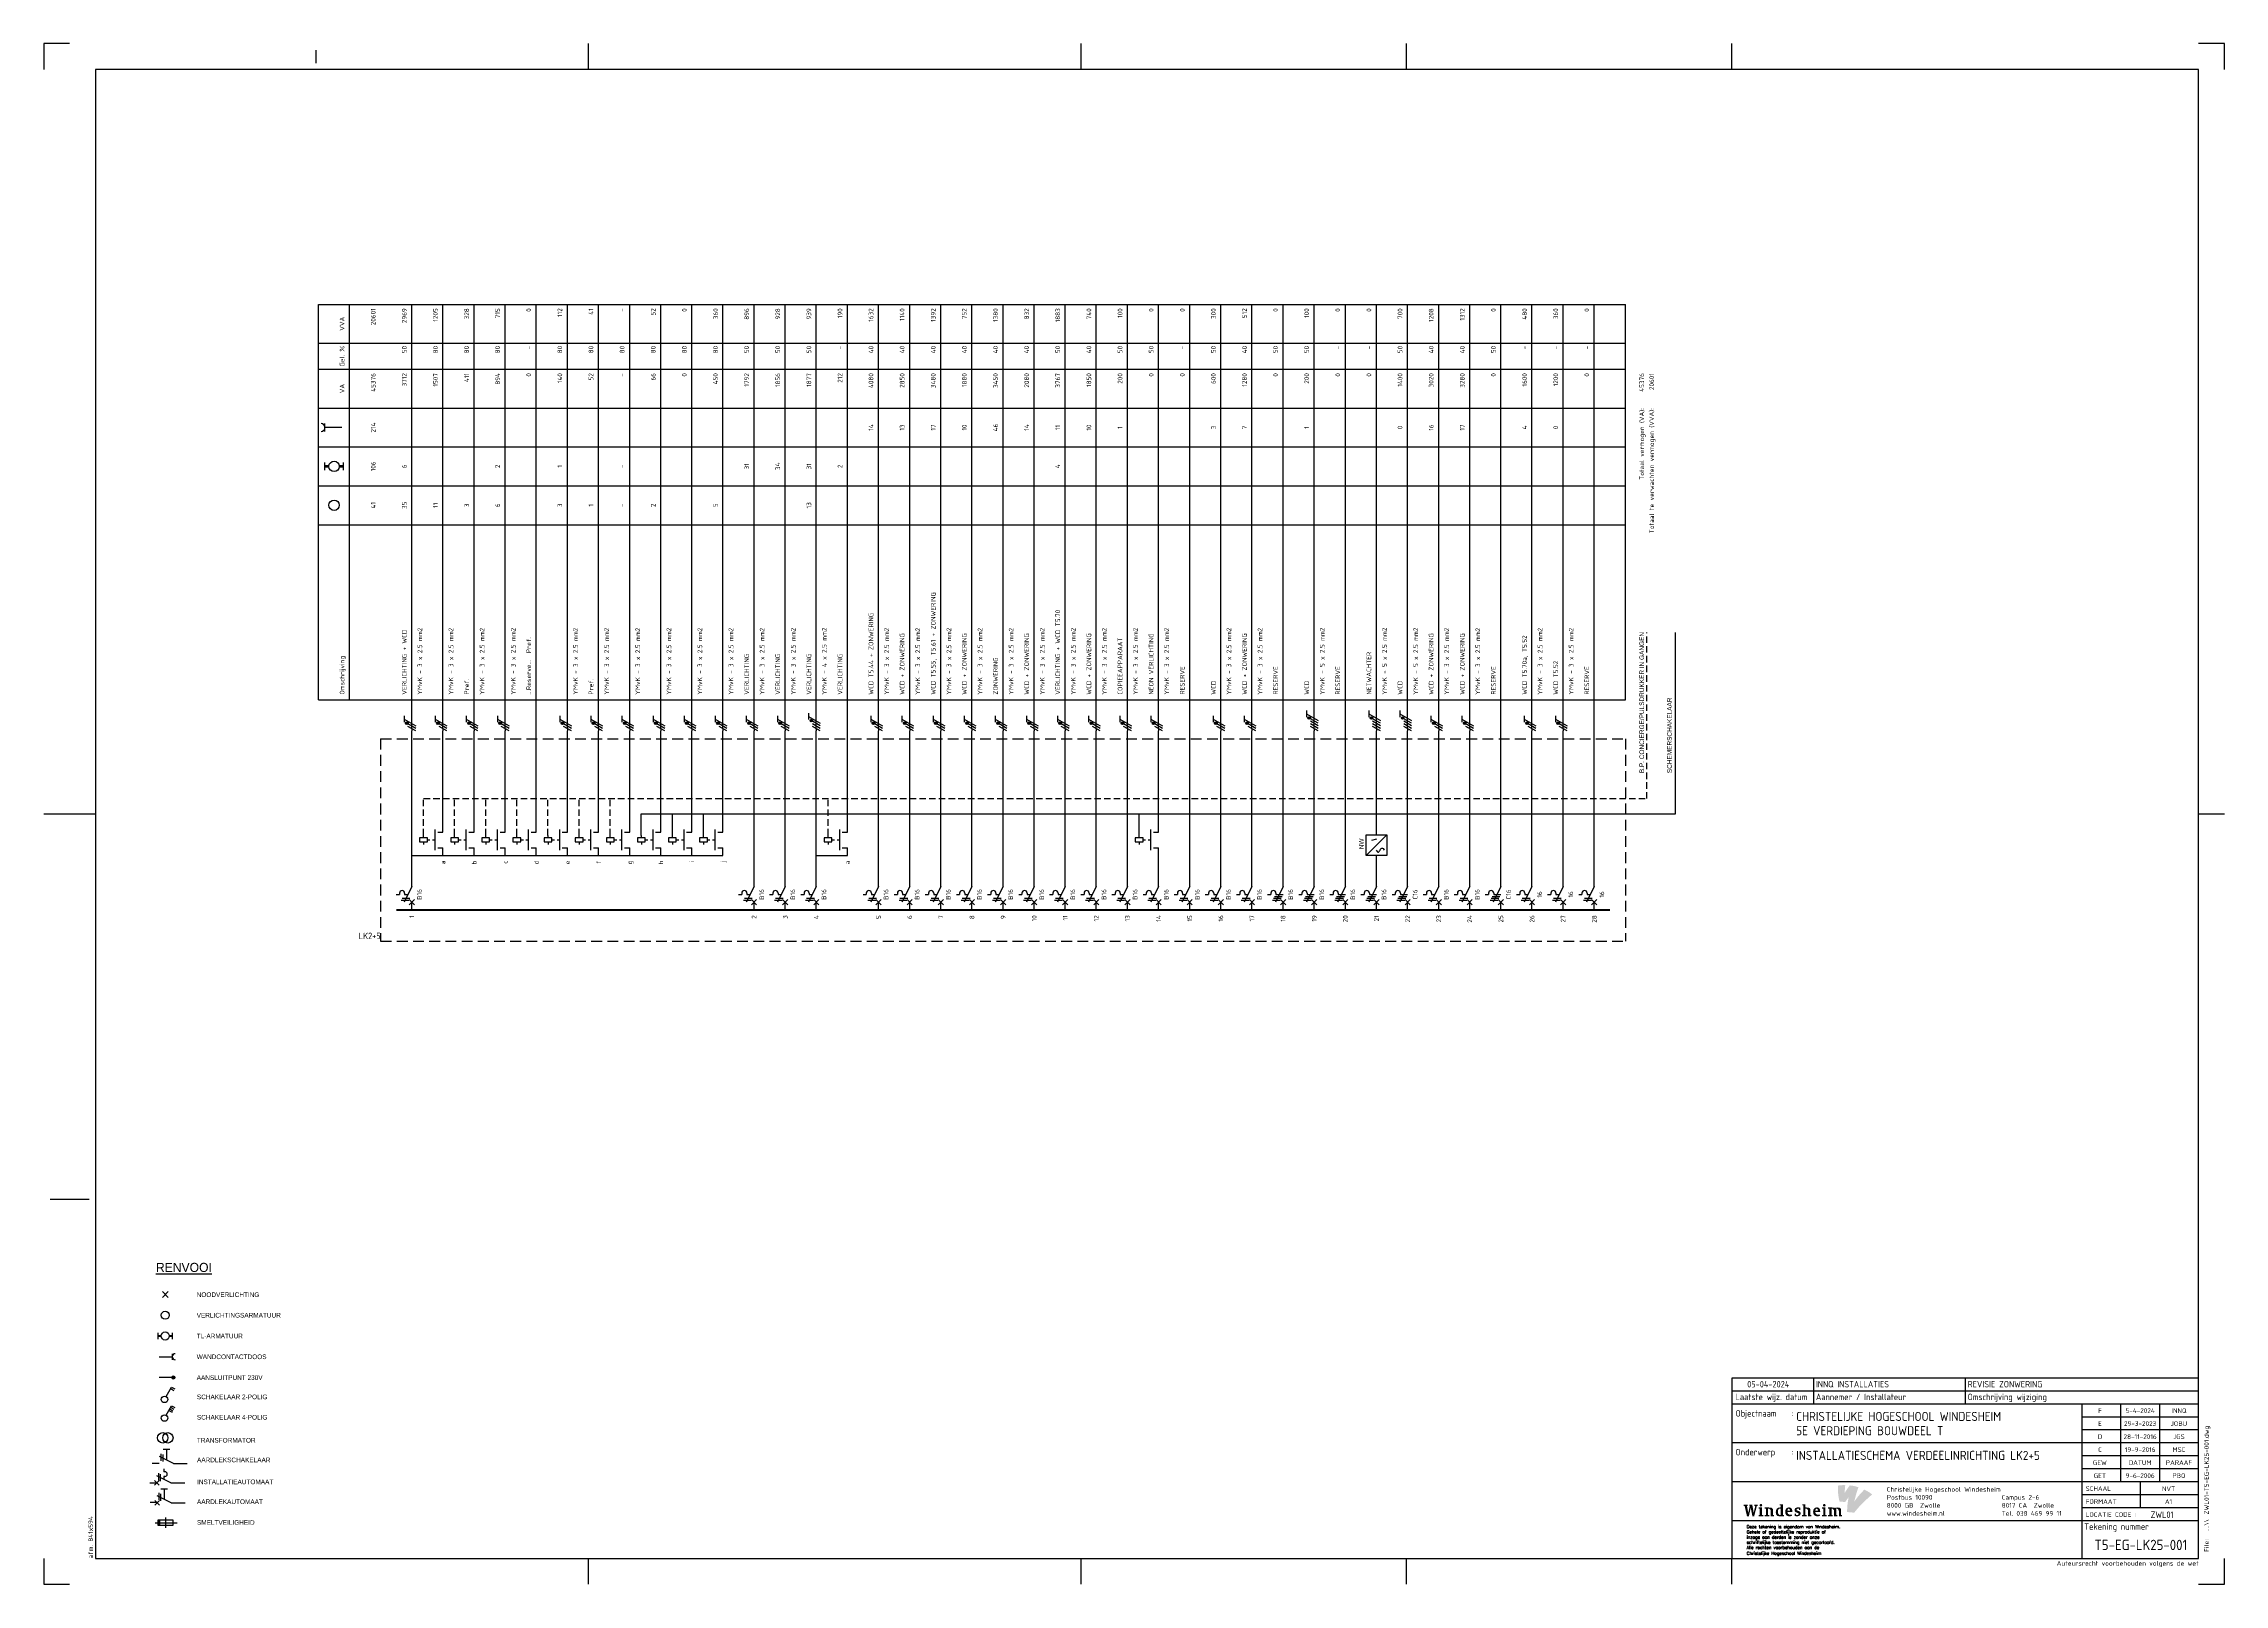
# Model space of a CAD drawing. Header units: millimetres. Extents: x -915 to 367, y 417 to 1323.
import ezdxf
from ezdxf.enums import TextEntityAlignment as Align

# ---------------------------------------------------------------- set-up
doc = ezdxf.new("R2010")
doc.units = ezdxf.units.MM
for name, pattern in [('DASHED', [19.05, 12.7, -6.35]), ('HIDDEN', [9.525, 6.35, -3.175]), ('STABI11', [2, 1, -1])]:
    doc.linetypes.add(name, pattern=pattern)
doc.layers.get('0').update_dxf_attribs({"linetype": 'CONTINUOUS'})
for name, color, linetype in [('00att018', 1, 'CONTINUOUS'), ('00att025', 2, 'CONTINUOUS'), ('00att035', 3, 'CONTINUOUS'), ('00att050', 4, 'CONTINUOUS'), ('00kad018', 1, 'CONTINUOUS'), ('00kad025', 2, 'CONTINUOUS'), ('00kad070', 5, 'CONTINUOUS'), ('BL$2----_KADER', 7, 'CONTINUOUS'), ('BL$4----_LOGO', 7, 'CONTINUOUS'), ('BL$4----_STEMPEL', 7, 'CONTINUOUS'), ('EL$1----', 3, 'CONTINUOUS'), ('EL$1----__LK2+5', 3, 'CONTINUOUS'), ('LAAG_1', 160, 'CONTINUOUS')]:
    doc.layers.add(name, color=color, linetype=linetype)
doc.styles.add('BURO-018', font='BUROFONT', dxfattribs={"height": 1.8})
doc.styles.add('BURO-035', font='BUROFONT.shx', dxfattribs={"height": 3.5})
doc.styles.add('EDU', font='ROMANS.SHX', dxfattribs={"height": 2.5})
doc.styles.add('ISO', font='isocp.shx')
doc.styles.add('STABICAD-018', font='ISOCP.SHX', dxfattribs={"height": 1.8})

# ---------------------------------------------------------------- blocks, each defined once
blk = doc.blocks.new('RENV_DION')
at = {"layer": 'EL$1----', "linetype": 'Continuous'}
for p, q in [((485.12, 256.64), (487.32, 254.44)), ((487.32, 256.64), (485.12, 254.44)), ((483.5, 238.37), (483.5, 240.7)), ((488.94, 240.7), (488.94, 238.37)), ((483.89, 231.54), (488.94, 231.54)), ((488.94, 232.7), (488.94, 230.37)), ((489.33, 223.54), (483.89, 223.54)), ((486.57, 208.98), (488.69, 212.65)), ((487.64, 210.83), (488.85, 210.13)), ((487.99, 211.43), (489.2, 210.73)), ((488.34, 212.04), (489.55, 211.34)), ((488.69, 212.65), (489.9, 211.95)), ((484.62, 191.43), (484.62, 194.13)), ((485.3, 193.8), (485.3, 191.1)), ((486.65, 195.82), (486.65, 191.77)), ((488.36, 182.91), (482.96, 185.61)), ((483.63, 186.63), (483.63, 183.93)), ((489.35, 190.42), (483.95, 193.12)), ((484.31, 186.29), (484.31, 183.59)), ((485.66, 188.31), (485.66, 187.19)), ((486.11, 187.19), (485.66, 187.19)), ((486.11, 185.39), (485.66, 185.39)), ((485.66, 185.39), (485.66, 184.26)), ((480.26, 182.91), (482.96, 182.91)), ((482.06, 183.81), (483.86, 182.01)), ((483.86, 183.81), (482.06, 182.01)), ((488.54, 175.18), (483.14, 177.88)), ((485.84, 180.58), (485.84, 176.53)), ((488.36, 182.91), (493.76, 182.91)), ((484.04, 176.08), (482.24, 174.28)), ((482.24, 176.08), (484.04, 174.28)), ((489.31, 168.57), (483.31, 168.57)), ((483.31, 168.57), (483.31, 166.57)), ((486.31, 169.57), (486.31, 165.57)), ((489.31, 166.57), (489.31, 168.57)), ((482.39, 167.57), (490.81, 167.57)), ((483.31, 166.57), (489.31, 166.57))]:
    blk.add_line(p, q, dxfattribs=at)
at = {"layer": 'EL$1----', "color": 3, "linetype": 'Continuous'}
for p, q in [((486.57, 216.18), (488.69, 219.85)), ((488.34, 219.25), (489.55, 218.55)), ((488.69, 219.85), (489.9, 219.15))]:
    blk.add_line(p, q, dxfattribs=at)
at = {"layer": 'EL$1----'}
for p, q in [((483.86, 190.42), (481.16, 190.42)), ((489.35, 190.42), (494.66, 190.42)), ((483.9, 176.31), (483.9, 179.01)), ((484.49, 175.97), (484.49, 178.67)), ((483.14, 175.29), (480.44, 175.29)), ((488.54, 175.18), (493.85, 175.18))]:
    blk.add_line(p, q, dxfattribs=at)
at = {"layer": 'EL$1----', "linetype": 'Continuous'}
for points, const_width in [([(486.41, 255.54, 1), (486.02, 255.54, 1)], 0.389), ([(489.33, 223.83, 1), (489.33, 223.24, 1)], 0.583)]:
    blk.add_lwpolyline(points, format="xyb", close=True, dxfattribs=dict(at, const_width=const_width))
for points, const_width in [([(484.66, 239.54), (483.5, 239.54)], 0.778), ([(487.77, 239.54), (488.94, 239.54)], 0.778), ([(485.3, 195.82), (488, 195.82)], 0.45), ([(484.49, 180.58), (487.19, 180.58)], 0.45)]:
    blk.add_lwpolyline(points, dxfattribs=dict(at, const_width=const_width))
for centre, radius in [((486.22, 247.54), 1.56), ((486.22, 239.54), 1.56), ((489.33, 223.54), 0.583), ((485.24, 200.27), 2), ((485.95, 207.9), 1.25), ((487.24, 200.27), 2)]:
    blk.add_circle(centre, radius, dxfattribs=at)
at = {"layer": 'EL$1----', "color": 3, "linetype": 'Continuous'}
blk.add_circle((485.95, 215.1), 1.25, dxfattribs=at)
at = {"layer": 'EL$1----', "linetype": 'Continuous'}
for centre, radius, start, end in [((490.11, 231.54), 1.17, 90, 270), ((486.11, 186.29), 0.9, 270, 90)]:
    blk.add_arc(centre, radius, start, end, dxfattribs=at)
blk.add_solid([(483.31, 168.57), (484.31, 168.57), (483.31, 166.57), (484.31, 166.57)], dxfattribs=at)
at = {"layer": 'EL$1----', "color": 3, "style": 'BURO-035'}
blk.add_text('%%URENVOOI', height=3.5, dxfattribs=at).set_placement((482.63, 264.23))
at = {"layer": 'EL$1----', "color": 1, "style": 'BURO-018'}
for s, p in [('NOODVERLICHTING', (498.36, 255.47)), ('VERLICHTINGSARMATUUR', (498.36, 247.55)), ('TL-ARMATUUR', (498.36, 239.54)), ('WANDCONTACTDOOS', (498.36, 231.52)), ('AANSLUITPUNT 230V', (498.36, 223.5)), ('SCHAKELAAR 2-POLIG', (498.43, 216.06)), ('SCHAKELAAR 4-POLIG', (498.43, 208.21)), ('TRANSFORMATOR', (498.43, 199.33)), ('AARDLEKSCHAKELAAR', (498.49, 191.75)), ('INSTALLATIEAUTOMAAT', (498.49, 183.3)), ('AARDLEKAUTOMAAT', (498.47, 175.66)), ('SMELTVEILIGHEID', (498.47, 167.66))]:
    blk.add_text(s, height=1.8, dxfattribs=at).set_placement(p, align=Align.MIDDLE_LEFT)
blk = doc.blocks.new('a1-windesheim-hor')
at = {"layer": '00kad018', "color": 1}
for p, q in [((0, 594), (0, 584)), ((10, 594), (0, 594)), ((105, 591.5), (105, 586.5)), ((210, 594), (210, 584)), ((400, 594), (400, 584)), ((525.5, 594), (525.5, 584)), ((651, 584), (651, 594)), ((841, 594), (831, 594)), ((841, 584), (841, 594)), ((0, 297), (20, 297)), ((831, 297), (841, 297)), ((2.5, 148.5), (17.5, 148.5)), ((0, 10), (0, 0)), ((210, 10), (210, 0)), ((400, 10), (400, 0)), ((525.5, 10), (525.5, 0)), ((651, 0), (651, 10)), ((841, 0), (841, 10)), ((0, 0), (10, 0)), ((831, 0), (841, 0))]:
    blk.add_line(p, q, dxfattribs=at)
at = {"layer": '00kad070', "color": 5}
for p, q in [((831, 584), (20, 584)), ((20, 584), (20, 10)), ((831, 10), (831, 584)), ((20, 10), (831, 10))]:
    blk.add_line(p, q, dxfattribs=at)
at = {"layer": '00att018', "color": 1, "style": 'ISO'}
blk.add_text('afm. 841x594', height=1.8, rotation=90, dxfattribs=at).set_placement((19, 10))
blk.add_text('Auteursrecht voorbehouden volgens de wet', height=1.8, dxfattribs=at).set_placement((831.08, 7.2), align=Align.RIGHT)
blk = doc.blocks.new('AI9-BLK4')
at = {"layer": 'LAAG_1'}
h = blk.add_hatch(color=40, dxfattribs=at)
edge = h.paths.add_edge_path()
edge.add_spline(control_points=[(7.1, 7.2), (4.8, 4.7), (2.6, 2.6), (-0.7, -2.1), (0, 0.5), (1.3, 5.9), (2.6, 9), (0.7, 9.7), (-2.2, 10.3), (-4.1, 10.4), (-5.5, 8.8), (-7.5, 5.5), (-8.1, 4.4), (-8, 6.9), (-7.7, 9.3), (-7.6, 10.6), (-9.6, 10.7), (-11, 10.6), (-13.2, 10.3), (-13.3, 6), (-13.1, 2), (-12, -2), (-10.8, -2.1), (-7.6, -2.4), (-7.6, -2.4), (-7.1, -1.7), (-6.1, 0), (-5, 1.4), (-5.4, -0.9), (-5.9, -4.1), (-6.1, -7.2), (-6.1, -8.1), (-6.2, -9.1), (-6.2, -10.1), (-4.7, -10.2), (-1, -10.6), (-0.7, -10.6), (-0.7, -10.6), (-0.7, -10.6), (-0.7, -10.6), (-0.7, -10.6), (-0.7, -10.6), (-0.7, -10.6), (0.7, -8.8), (2.3, -7), (3.6, -5.5), (4.7, -4.4), (5.7, -3.3), (6.7, -2.4), (9.3, 0.1), (11.5, 2.1), (13.2, 3.5), (11, 5.1), (9.5, 6.1), (7.1, 7.2)], knot_values=[0, 0, 0, 0, 1, 1, 1, 2, 2, 2, 3, 3, 3, 4, 4, 4, 5, 5, 5, 6, 6, 6, 7, 7, 7, 8, 8, 8, 9, 9, 9, 10, 10, 10, 11, 11, 11, 12, 12, 12, 13, 13, 13, 14, 14, 14, 15, 15, 15, 16, 16, 16, 17, 17, 17, 18, 18, 18, 18], degree=3, periodic=0)
h = blk.add_hatch(color=154, dxfattribs=at)
edge = h.paths.add_edge_path()
edge.add_spline(control_points=[(-0.7, -10.6), (-0.7, -10.6), (-0.7, -10.6), (-0.7, -10.6), (-0.7, -10.6), (-0.7, -10.6), (-0.7, -10.6)], knot_values=[0, 0, 0, 0, 1, 1, 1, 2, 2, 2, 2], degree=3, periodic=0)
h = blk.add_hatch(color=154, dxfattribs=at)
edge = h.paths.add_edge_path()
edge.add_spline(control_points=[(-0.7, -10.6), (-0.7, -10.6), (-0.7, -10.6), (-0.7, -10.6), (-0.7, -10.6), (-0.7, -10.6), (-0.7, -10.6)], knot_values=[0, 0, 0, 0, 1, 1, 1, 2, 2, 2, 2], degree=3, periodic=0)
blk = doc.blocks.new('AI9-BLK3')
at = {"layer": 'LAAG_1'}
h = blk.add_hatch(color=154, dxfattribs=at)
edge = h.paths.add_edge_path()
edge.add_spline(control_points=[(-27.8, 3.2), (-27.8, 3.2), (-29.8, -4.7), (-29.8, -4.7), (-29.8, -4.7), (-31.2, -4.7), (-31.2, -4.7), (-31.2, -4.7), (-32.5, 1.8), (-32.5, 1.8), (-32.5, 1.8), (-33.9, -4.7), (-33.9, -4.7), (-33.9, -4.7), (-35.4, -4.7), (-35.4, -4.7), (-35.4, -4.7), (-37.2, 3.2), (-37.2, 3.2), (-37.2, 3.2), (-38, 3.2), (-38, 3.2), (-38, 3.2), (-38, 4.2), (-38, 4.2), (-38, 4.2), (-34.8, 4.2), (-34.8, 4.2), (-34.8, 4.2), (-34.8, 3.2), (-34.8, 3.2), (-34.8, 3.2), (-35.4, 3.2), (-35.4, 3.2), (-35.4, 3.2), (-34.4, -2.1), (-34.4, -2.1), (-34.4, -2.1), (-33.2, 3.3), (-33.2, 3.3), (-33.2, 3.3), (-33.7, 3.3), (-33.7, 3.3), (-33.7, 3.3), (-33.7, 4.2), (-33.7, 4.2), (-33.7, 4.2), (-31.3, 4.2), (-31.3, 4.2), (-31.3, 4.2), (-30.2, -2.1), (-30.2, -2.1), (-30.2, -2.1), (-29, 3.2), (-29, 3.2), (-29, 3.2), (-29.8, 3.2), (-29.8, 3.2), (-29.8, 3.2), (-29.8, 4.2), (-29.8, 4.2), (-29.8, 4.2), (-27.2, 4.2), (-27.2, 4.2), (-27.2, 4.2), (-27.2, 3.2), (-27.2, 3.2), (-27.2, 3.2), (-27.8, 3.2), (-27.8, 3.2)], knot_values=[0, 0, 0, 0, 1, 1, 1, 2, 2, 2, 3, 3, 3, 4, 4, 4, 5, 5, 5, 6, 6, 6, 7, 7, 7, 8, 8, 8, 9, 9, 9, 10, 10, 10, 11, 11, 11, 12, 12, 12, 13, 13, 13, 14, 14, 14, 15, 15, 15, 16, 16, 16, 17, 17, 17, 18, 18, 18, 19, 19, 19, 20, 20, 20, 21, 21, 21, 22, 22, 22, 23, 23, 23, 23], degree=3, periodic=0)
h = blk.add_hatch(color=154, dxfattribs=at)
edge = h.paths.add_edge_path()
edge.add_spline(control_points=[(-26.4, -4.7), (-26.4, -4.7), (-26.4, -3.9), (-26.4, -3.9), (-26.4, -3.9), (-25.5, -3.9), (-25.5, -3.9), (-25.5, -3.9), (-25.5, 1.2), (-25.5, 1.2), (-25.5, 1.2), (-26.4, 1.2), (-26.4, 1.2), (-26.4, 1.2), (-26.4, 2), (-26.4, 2), (-26.4, 2), (-23.8, 2), (-23.8, 2), (-23.8, 2), (-23.8, -3.9), (-23.8, -3.9), (-23.8, -3.9), (-22.9, -3.9), (-22.9, -3.9), (-22.9, -3.9), (-22.9, -4.7), (-22.9, -4.7), (-22.9, -4.7), (-26.4, -4.7), (-26.4, -4.7)], knot_values=[0, 0, 0, 0, 1, 1, 1, 2, 2, 2, 3, 3, 3, 4, 4, 4, 5, 5, 5, 6, 6, 6, 7, 7, 7, 8, 8, 8, 9, 9, 9, 10, 10, 10, 10], degree=3, periodic=0)
edge = h.paths.add_edge_path()
edge.add_spline(control_points=[(-24.7, 2.7), (-25.2, 2.7), (-25.7, 3.2), (-25.7, 3.7), (-25.7, 4.3), (-25.2, 4.8), (-24.7, 4.8), (-24.1, 4.8), (-23.6, 4.3), (-23.6, 3.7), (-23.6, 3.2), (-24.1, 2.7), (-24.7, 2.7)], knot_values=[0, 0, 0, 0, 1, 1, 1, 2, 2, 2, 3, 3, 3, 4, 4, 4, 4], degree=3, periodic=0)
h = blk.add_hatch(color=154, dxfattribs=at)
edge = h.paths.add_edge_path()
edge.add_spline(control_points=[(-17, -4.7), (-17, -4.7), (-17, -0.9), (-17, -0.9), (-17, -0.3), (-17.2, 0.2), (-17.5, 0.5), (-17.9, 0.9), (-18.3, 1.1), (-18.9, 1.1), (-19, 1.1), (-19, 1.1), (-19.1, 1.1), (-19.1, 1.1), (-19.1, -3.9), (-19.1, -3.9), (-19.1, -3.9), (-18.2, -3.9), (-18.2, -3.9), (-18.2, -3.9), (-18.2, -4.7), (-18.2, -4.7), (-18.2, -4.7), (-21.7, -4.7), (-21.7, -4.7), (-21.7, -4.7), (-21.7, -3.9), (-21.7, -3.9), (-21.7, -3.9), (-20.8, -3.9), (-20.8, -3.9), (-20.8, -3.9), (-20.8, 1.2), (-20.8, 1.2), (-20.8, 1.2), (-21.7, 1.2), (-21.7, 1.2), (-21.7, 1.2), (-21.7, 2), (-21.7, 2), (-21.7, 2), (-19.4, 2), (-19.4, 2), (-19.1, 2), (-18.9, 2), (-18.6, 2), (-17, 2), (-16.3, 1.9), (-15.9, 1.4), (-15.5, 1), (-15.3, 0.6), (-15.3, -0.2), (-15.3, -0.2), (-15.3, -3.9), (-15.3, -3.9), (-15.3, -3.9), (-14.5, -3.9), (-14.5, -3.9), (-14.5, -3.9), (-14.5, -4.7), (-14.5, -4.7), (-14.5, -4.7), (-17, -4.7), (-17, -4.7)], knot_values=[0, 0, 0, 0, 1, 1, 1, 2, 2, 2, 3, 3, 3, 4, 4, 4, 5, 5, 5, 6, 6, 6, 7, 7, 7, 8, 8, 8, 9, 9, 9, 10, 10, 10, 11, 11, 11, 12, 12, 12, 13, 13, 13, 14, 14, 14, 15, 15, 15, 16, 16, 16, 17, 17, 17, 18, 18, 18, 19, 19, 19, 20, 20, 20, 21, 21, 21, 21], degree=3, periodic=0)
h = blk.add_hatch(color=154, dxfattribs=at)
edge = h.paths.add_edge_path(flags=16)
edge.add_spline(control_points=[(-6.8, -4.7), (-6.8, -4.7), (-6.8, -3.9), (-6.8, -3.9), (-6.8, -3.9), (-7.6, -3.9), (-7.6, -3.9), (-7.6, -3.9), (-7.6, 4.5), (-7.6, 4.5), (-7.6, 4.5), (-10.2, 4.5), (-10.2, 4.5), (-10.2, 4.5), (-10.2, 3.6), (-10.2, 3.6), (-10.2, 3.6), (-9.3, 3.6), (-9.3, 3.6), (-9.3, 3.6), (-9.3, 2), (-9.3, 2), (-9.6, 2), (-9.8, 2), (-10.2, 2), (-11.9, 2), (-13.2, 0.7), (-13.2, -1.5), (-13.2, -3.8), (-12.3, -4.8), (-10.3, -4.8), (-9.9, -4.8), (-9.3, -4.7), (-9.1, -4.7), (-9.1, -4.7), (-6.8, -4.7), (-6.8, -4.7)], knot_values=[0, 0, 0, 0, 1, 1, 1, 2, 2, 2, 3, 3, 3, 4, 4, 4, 5, 5, 5, 6, 6, 6, 7, 7, 7, 8, 8, 8, 9, 9, 9, 10, 10, 10, 11, 11, 11, 12, 12, 12, 12], degree=3, periodic=0)
edge = h.paths.add_edge_path()
edge.add_spline(control_points=[(-9.3, -3.7), (-9.5, -3.8), (-9.6, -3.8), (-9.8, -3.8), (-10.8, -3.8), (-11.5, -3.1), (-11.5, -1.2), (-11.5, 0.4), (-10.9, 1.1), (-10, 1.1), (-9.7, 1.1), (-9.5, 1), (-9.3, 1), (-9.3, 1), (-9.3, -3.7), (-9.3, -3.7)], knot_values=[0, 0, 0, 0, 1, 1, 1, 2, 2, 2, 3, 3, 3, 4, 4, 4, 5, 5, 5, 5], degree=3, periodic=0)
h = blk.add_hatch(color=154, dxfattribs=at)
edge = h.paths.add_edge_path(flags=16)
edge.add_spline(control_points=[(-0.4, -1.4), (-0.4, 1), (-1.2, 2.1), (-3, 2.1), (-4.8, 2.1), (-5.9, 0.7), (-5.9, -1.4), (-5.9, -3.6), (-4.8, -4.8), (-2.7, -4.8), (-1.9, -4.8), (-1.2, -4.6), (-0.7, -4.4), (-0.7, -4.4), (-0.7, -3.5), (-0.7, -3.5), (-1.2, -3.6), (-1.6, -3.6), (-2, -3.6), (-3.4, -3.6), (-4.2, -2.5), (-4.2, -1.4), (-4.2, -1.4), (-0.4, -1.4), (-0.4, -1.4)], knot_values=[0, 0, 0, 0, 1, 1, 1, 2, 2, 2, 3, 3, 3, 4, 4, 4, 5, 5, 5, 6, 6, 6, 7, 7, 7, 8, 8, 8, 8], degree=3, periodic=0)
edge = h.paths.add_edge_path()
edge.add_spline(control_points=[(-2.2, -0.5), (-2.2, -0.5), (-4.2, -0.5), (-4.2, -0.5), (-4.2, 0.5), (-3.8, 1.1), (-3.2, 1.1), (-2.6, 1.1), (-2.2, 0.6), (-2.2, -0.5)], knot_values=[0, 0, 0, 0, 1, 1, 1, 2, 2, 2, 3, 3, 3, 3], degree=3, periodic=0)
h = blk.add_hatch(color=154, dxfattribs=at)
edge = h.paths.add_edge_path()
edge.add_spline(control_points=[(3.2, -4.8), (2.4, -4.8), (1.5, -4.6), (1.3, -4.5), (1.3, -4.5), (1.3, -2.7), (1.3, -2.7), (1.3, -2.7), (2.3, -2.7), (2.3, -2.7), (2.3, -2.7), (2.3, -3.6), (2.3, -3.6), (2.6, -3.7), (2.9, -3.8), (3.3, -3.8), (4.1, -3.8), (4.5, -3.5), (4.5, -3), (4.5, -2.5), (4.1, -2.3), (3.5, -2.1), (3.5, -2.1), (2.7, -1.8), (2.7, -1.8), (1.8, -1.5), (1.3, -1), (1.3, 0.1), (1.3, 1.2), (2.3, 2.1), (3.9, 2.1), (4.6, 2.1), (5.3, 2), (5.7, 1.9), (5.7, 1.9), (5.7, 0), (5.7, 0), (5.7, 0), (4.7, 0), (4.7, 0), (4.7, 0), (4.7, 1), (4.7, 1), (4.4, 1.1), (4.2, 1.1), (3.9, 1.1), (3.2, 1.1), (2.8, 0.8), (2.8, 0.4), (2.8, 0), (3, -0.2), (3.6, -0.4), (3.6, -0.4), (4.4, -0.7), (4.4, -0.7), (5.4, -1), (6, -1.6), (6, -2.6), (6, -4), (4.8, -4.8), (3.2, -4.8)], knot_values=[0, 0, 0, 0, 1, 1, 1, 2, 2, 2, 3, 3, 3, 4, 4, 4, 5, 5, 5, 6, 6, 6, 7, 7, 7, 8, 8, 8, 9, 9, 9, 10, 10, 10, 11, 11, 11, 12, 12, 12, 13, 13, 13, 14, 14, 14, 15, 15, 15, 16, 16, 16, 17, 17, 17, 18, 18, 18, 19, 19, 19, 20, 20, 20, 20], degree=3, periodic=0)
h = blk.add_hatch(color=154, dxfattribs=at)
edge = h.paths.add_edge_path()
edge.add_spline(control_points=[(11.8, -4.7), (11.8, -4.7), (11.8, -1), (11.8, -1), (11.8, -0.3), (11.7, 0.2), (11.3, 0.5), (10.9, 0.9), (10.5, 1.1), (10, 1.1), (9.9, 1.1), (9.8, 1.1), (9.7, 1.1), (9.7, 1.1), (9.7, -3.9), (9.7, -3.9), (9.7, -3.9), (10.6, -3.9), (10.6, -3.9), (10.6, -3.9), (10.6, -4.7), (10.6, -4.7), (10.6, -4.7), (7.1, -4.7), (7.1, -4.7), (7.1, -4.7), (7.1, -3.9), (7.1, -3.9), (7.1, -3.9), (8, -3.9), (8, -3.9), (8, -3.9), (8, 3.6), (8, 3.6), (8, 3.6), (7.2, 3.6), (7.2, 3.6), (7.2, 3.6), (7.2, 4.5), (7.2, 4.5), (7.2, 4.5), (9.7, 4.5), (9.7, 4.5), (9.7, 4.5), (9.7, 2), (9.7, 2), (9.9, 2), (10.2, 2), (10.5, 2), (11.9, 2), (12.5, 1.8), (13, 1.4), (13.4, 1), (13.5, 0.5), (13.5, -0.2), (13.5, -0.2), (13.5, -3.9), (13.5, -3.9), (13.5, -3.9), (14.3, -3.9), (14.3, -3.9), (14.3, -3.9), (14.3, -4.7), (14.3, -4.7), (14.3, -4.7), (11.8, -4.7), (11.8, -4.7)], knot_values=[0, 0, 0, 0, 1, 1, 1, 2, 2, 2, 3, 3, 3, 4, 4, 4, 5, 5, 5, 6, 6, 6, 7, 7, 7, 8, 8, 8, 9, 9, 9, 10, 10, 10, 11, 11, 11, 12, 12, 12, 13, 13, 13, 14, 14, 14, 15, 15, 15, 16, 16, 16, 17, 17, 17, 18, 18, 18, 19, 19, 19, 20, 20, 20, 21, 21, 21, 22, 22, 22, 22], degree=3, periodic=0)
h = blk.add_hatch(color=154, dxfattribs=at)
edge = h.paths.add_edge_path(flags=16)
edge.add_spline(control_points=[(21.1, -1.4), (21.1, 1), (20.4, 2.1), (18.5, 2.1), (16.7, 2.1), (15.6, 0.7), (15.6, -1.4), (15.6, -3.6), (16.8, -4.8), (18.9, -4.8), (19.6, -4.8), (20.3, -4.6), (20.8, -4.4), (20.8, -4.4), (20.8, -3.5), (20.8, -3.5), (20.4, -3.6), (19.9, -3.6), (19.5, -3.6), (18.1, -3.6), (17.3, -2.5), (17.3, -1.4), (17.3, -1.4), (21.1, -1.4), (21.1, -1.4)], knot_values=[0, 0, 0, 0, 1, 1, 1, 2, 2, 2, 3, 3, 3, 4, 4, 4, 5, 5, 5, 6, 6, 6, 7, 7, 7, 8, 8, 8, 8], degree=3, periodic=0)
edge = h.paths.add_edge_path()
edge.add_spline(control_points=[(19.3, -0.5), (19.3, -0.5), (17.3, -0.5), (17.3, -0.5), (17.3, 0.5), (17.8, 1.1), (18.4, 1.1), (18.9, 1.1), (19.3, 0.6), (19.3, -0.5)], knot_values=[0, 0, 0, 0, 1, 1, 1, 2, 2, 2, 3, 3, 3, 3], degree=3, periodic=0)
h = blk.add_hatch(color=154, dxfattribs=at)
edge = h.paths.add_edge_path()
edge.add_spline(control_points=[(22.5, -4.7), (22.5, -4.7), (22.5, -3.9), (22.5, -3.9), (22.5, -3.9), (23.4, -3.9), (23.4, -3.9), (23.4, -3.9), (23.4, 1.2), (23.4, 1.2), (23.4, 1.2), (22.5, 1.2), (22.5, 1.2), (22.5, 1.2), (22.5, 2), (22.5, 2), (22.5, 2), (25.1, 2), (25.1, 2), (25.1, 2), (25.1, -3.9), (25.1, -3.9), (25.1, -3.9), (26, -3.9), (26, -3.9), (26, -3.9), (26, -4.7), (26, -4.7), (26, -4.7), (22.5, -4.7), (22.5, -4.7)], knot_values=[0, 0, 0, 0, 1, 1, 1, 2, 2, 2, 3, 3, 3, 4, 4, 4, 5, 5, 5, 6, 6, 6, 7, 7, 7, 8, 8, 8, 9, 9, 9, 10, 10, 10, 10], degree=3, periodic=0)
edge = h.paths.add_edge_path()
edge.add_spline(control_points=[(24.2, 2.7), (23.6, 2.7), (23.2, 3.2), (23.2, 3.7), (23.2, 4.3), (23.6, 4.8), (24.2, 4.8), (24.8, 4.8), (25.3, 4.3), (25.3, 3.7), (25.3, 3.2), (24.8, 2.7), (24.2, 2.7)], knot_values=[0, 0, 0, 0, 1, 1, 1, 2, 2, 2, 3, 3, 3, 4, 4, 4, 4], degree=3, periodic=0)
h = blk.add_hatch(color=154, dxfattribs=at)
edge = h.paths.add_edge_path()
edge.add_spline(control_points=[(35.5, -4.7), (35.5, -4.7), (35.5, -0.9), (35.5, -0.9), (35.5, -0.3), (35.3, 0.2), (35, 0.5), (34.7, 0.9), (34.2, 1.1), (33.5, 1.1), (33.4, 1.1), (33.3, 1), (33.2, 1), (33.4, 0.8), (33.5, 0.3), (33.5, -0.1), (33.5, -0.1), (33.5, -3.9), (33.5, -3.9), (33.5, -3.9), (34.3, -3.9), (34.3, -3.9), (34.3, -3.9), (34.3, -4.7), (34.3, -4.7), (34.3, -4.7), (31.8, -4.7), (31.8, -4.7), (31.8, -4.7), (31.8, -0.9), (31.8, -0.9), (31.8, -0.2), (31.6, 0.2), (31.3, 0.5), (30.9, 0.9), (30.5, 1.1), (30, 1.1), (30, 1.1), (29.9, 1.1), (29.8, 1.1), (29.8, 1.1), (29.8, -3.9), (29.8, -3.9), (29.8, -3.9), (30.6, -3.9), (30.6, -3.9), (30.6, -3.9), (30.6, -4.7), (30.6, -4.7), (30.6, -4.7), (27.2, -4.7), (27.2, -4.7), (27.2, -4.7), (27.2, -3.9), (27.2, -3.9), (27.2, -3.9), (28.1, -3.9), (28.1, -3.9), (28.1, -3.9), (28.1, 1.2), (28.1, 1.2), (28.1, 1.2), (27.2, 1.2), (27.2, 1.2), (27.2, 1.2), (27.2, 2), (27.2, 2), (27.2, 2), (29.6, 2), (29.6, 2), (29.9, 2), (30.2, 2), (30.4, 2), (31.4, 2), (31.9, 1.9), (32.5, 1.7), (33, 1.9), (33.7, 2), (34.5, 2), (35.6, 2), (36.3, 1.8), (36.7, 1.4), (37.1, 1), (37.2, 0.5), (37.2, -0.1), (37.2, -0.1), (37.2, -3.9), (37.2, -3.9), (37.2, -3.9), (38, -3.9), (38, -3.9), (38, -3.9), (38, -4.7), (38, -4.7), (38, -4.7), (35.5, -4.7), (35.5, -4.7)], knot_values=[0, 0, 0, 0, 1, 1, 1, 2, 2, 2, 3, 3, 3, 4, 4, 4, 5, 5, 5, 6, 6, 6, 7, 7, 7, 8, 8, 8, 9, 9, 9, 10, 10, 10, 11, 11, 11, 12, 12, 12, 13, 13, 13, 14, 14, 14, 15, 15, 15, 16, 16, 16, 17, 17, 17, 18, 18, 18, 19, 19, 19, 20, 20, 20, 21, 21, 21, 22, 22, 22, 23, 23, 23, 24, 24, 24, 25, 25, 25, 26, 26, 26, 27, 27, 27, 28, 28, 28, 29, 29, 29, 30, 30, 30, 31, 31, 31, 32, 32, 32, 32], degree=3, periodic=0)
blk = doc.blocks.new('AI9-BLK2')
at = {"layer": 'LAAG_1', "color": 7}
for name, p in [('AI9-BLK4', (36.4, 1.4)), ('AI9-BLK3', (-11.6, -7.2))]:
    blk.add_blockref(name, p, dxfattribs=at)
blk = doc.blocks.new('CHW_ONDERHOEK')
at = {"layer": '00kad025', "color": 2}
for p, q in [((-190, 79.5), (-190, 69.5)), ((-10, 79.5), (-190, 79.5)), ((-158.5, 79.5), (-158.5, 69.5)), ((-100, 79.5), (-100, 69.5)), ((-10, 74.5), (-190, 74.5)), ((-40, 69.5), (-40, 39.5)), ((-25, 69.5), (-25, 39.5)), ((-10, 64.5), (-55, 64.5)), ((-10, 59.5), (-55, 59.5)), ((-10, 54.5), (-55, 54.5)), ((-10, 49.5), (-55, 49.5)), ((-32.5, 39.5), (-32.5, 34.5)), ((-32.5, 34.5), (-32.5, 29.5))]:
    blk.add_line(p, q, dxfattribs=at)
at = {"layer": '00kad070', "color": 5}
for p, q in [((-10, 69.5), (-190, 69.5)), ((-190, 69.5), (-190, 10)), ((-55, 69.5), (-55, 10)), ((-55, 54.5), (-190, 54.5)), ((-10, 44.5), (-55, 44.5)), ((-10, 39.5), (-190, 39.5)), ((-10, 34.5), (-55, 34.5)), ((-10, 29.5), (-55, 29.5)), ((-55, 24.5), (-190, 24.5)), ((-10, 24.5), (-55, 24.5))]:
    blk.add_line(p, q, dxfattribs=at)
at = {"layer": 'LAAG_1', "color": 7, "xscale": 0.5, "yscale": 0.5, "zscale": 0.5}
blk.add_blockref('AI9-BLK2', (-160.6, 32.22), dxfattribs=at)
at = {"layer": '00att018', "color": 1, "style": 'ISO'}
for s, p in [('GEW', (-48, 46)), ('GET', (-48, 41)), ('DATUM', (-32.5, 46)), ('PARAAF', (-17.5, 46))]:
    blk.add_text(s, height=1.8, dxfattribs=at).set_placement(p, align=Align.CENTER)
for s, p in [('SCHAAL', (-53.5, 36)), ('FORMAAT', (-53.5, 31))]:
    blk.add_text(s, height=1.8, dxfattribs=at).set_placement(p)
at = {"layer": '00att018', "color": 1, "linetype": 'Continuous', "style": 'EDU'}
for s, p in [('Gehele of gedeeltelijke reproduktie of', (-184.2, 19.6)), ('inzage aan derden is zonder onze', (-184.2, 17.6)), ('schriftelijke toestemming niet geoorloofd.', (-184.2, 15.6)), ('Deze tekening is eigendom van Windesheim.', (-184.2, 21.6)), ('Alle rechten voorbehouden aan de', (-184.2, 13.6)), ('Christelijke Hogeschool Windesheim', (-184.2, 11.38))]:
    blk.add_text(s, height=1.2, dxfattribs=at).set_placement(p)
at = {"layer": '00att018', "color": 1, "style": 'ISO', "width": 0.9}
blk.add_text('....\\\\', height=1.8, rotation=90, dxfattribs=at).set_placement((-6, 20.5))
at = {"layer": '00att018', "color": 1, "style": 'ISO'}
blk.add_text('File:', height=1.8, rotation=90, dxfattribs=at).set_placement((-6, 12.5))
for tag, p in [('WZ_CODED', (-48, 66.07)), ('WZ_DATUMD', (-32.5, 66.07)), ('WZ_WZGOEDD', (-17.5, 66.07)), ('WZ_CODEC', (-48, 61.07)), ('WZ_DATUMC', (-32.5, 61.07)), ('WZ_WZGOEDC', (-17.5, 61.07)), ('WZ_CODEA', (-48, 51.07)), ('WZ_CODEB', (-48, 56.07)), ('WZ_DATUMA', (-32.5, 51.07)), ('WZ_DATUMB', (-32.5, 56.07)), ('WZ_WZGOEDA', (-17.5, 51.07)), ('WZ_WZGOEDB', (-17.5, 56.07)), ('TKDATCREAT', (-32.5, 41)), ('TKINIT', (-17.5, 41)), ('TKSCHAAL', (-21.5, 36)), ('TKFORMAAT', (-21.5, 31))]:
    blk.add_attdef(tag, text='', height=1.8, dxfattribs=at).set_placement(p, align=Align.CENTER)
blk.add_attdef('DWGNAME', (-6, 26.93), '', height=1.8, rotation=90, dxfattribs=at)
at = {"layer": '00att025', "color": 2, "style": 'ISO'}
for s, p in [('Objectnaam', (-188.5, 64.67)), ('Onderwerp', (-188.5, 49.72)), ('Tekening nummer', (-54, 21))]:
    blk.add_text(s, height=2.5, dxfattribs=at).set_placement(p)
at = {"layer": '00att025', "style": 'ISO'}
for p in [(-167.02, 64.67), (-167.02, 49.78)]:
    blk.add_text(':', height=2.5, dxfattribs=at).set_placement(p)
at = {"layer": '00att025', "color": 1, "style": 'ISO'}
blk.add_text('LOCATIE CODE :', height=1.8, dxfattribs=at).set_placement((-53.5, 26))
at = {"layer": '00att025', "color": 2, "style": 'ISO'}
for tag, p in [('WZ_DATUM', (-184, 75.9)), ('WZ_AANNEMER_INSTALATEUR', (-157.5, 75.9)), ('WZ_OMSCHR', (-99, 75.9))]:
    blk.add_attdef(tag, p, '', height=2.5, dxfattribs=at)
at = {"layer": '00att025', "color": 3, "style": 'ISO'}
blk.add_attdef('TKVRIJ2', text='', height=2.5, dxfattribs=at).set_placement((-24, 25.62), align=Align.CENTER)
at = {"layer": '00att035', "color": 3, "style": 'ISO'}
for s, p in [('Laatste wijz. datum', (-188.5, 71)), ('Aannemer / Installateur', (-157.5, 71)), ('Omschrijving wijziging', (-99, 71))]:
    blk.add_text(s, height=2.5, dxfattribs=at).set_placement(p)
for tag, p in [('TK1OMSCHR', (-165.14, 57.5)), ('PROMSCHR', (-165.14, 63)), ('TK2OMSCHR', (-165.14, 48)), ('TKVRIJ1', (-165.14, 42.5))]:
    blk.add_attdef(tag, p, '', height=3.5, dxfattribs=at)
at = {"layer": '00att050', "color": 4, "style": 'ISO'}
blk.add_attdef('TKFASE', text='', height=5, dxfattribs=at).set_placement((-14.5, 82), align=Align.RIGHT)
blk.add_attdef('TKTEKNR', text='', height=3.5, dxfattribs=at).set_placement((-32.25, 13.23), align=Align.CENTER)
at = {"layer": 'BL$4----_LOGO', "color": 1, "style": 'ISO'}
for s, p in [('Christelijke Hogeschool Windesheim', (-130.19, 35.71)), ('Postbus 10090', (-130.19, 32.63)), ('Campus 2-6', (-85.85, 32.63)), ('www.windesheim.nl', (-130.19, 26.45)), ('8000 GB  Zwolle', (-130.19, 29.54)), ('Tel. 038 469 99 11', (-85.85, 26.45)), ('8017 CA  Zwolle', (-85.85, 29.54))]:
    blk.add_text(s, height=1.8, dxfattribs=at).set_placement(p)
blk = doc.blocks.new('020209')
at = {"color": 0, "linetype": 'Continuous'}
blk.add_lwpolyline([(-3, 0), (-2.3, 1.1), (-1.7, 1.5), (-1.2, 1.5), (-0.8, 1.2), (-0.4, 0.7), (0, 0), (0.4, -0.7), (0.8, -1.2), (1.2, -1.5), (1.7, -1.5), (2.3, -1.1), (3, 0)], dxfattribs=at)
blk = doc.blocks.new('P-N-PE_3')
at = {"color": 0, "linetype": 'Continuous'}
for p, q in [((-3, 5.85), (-3, 3.35)), ((-3, 4.6), (1.5, 2)), ((1.5, 1), (-1.5, 2.73)), ((1.5, 0), (-1.5, 1.73)), ((0, 0.87), (0, 6.17)), ((0, 0.87), (0, 0))]:
    blk.add_line(p, q, dxfattribs=at)
at = {"color": 0, "linetype": 'Continuous', "const_width": 0.5}
blk.add_lwpolyline([(-1.68, 2.98, 1), (-2.18, 2.98, 1)], format="xyb", close=True, dxfattribs=at)
at = {"color": 0, "linetype": 'Continuous'}
blk.add_circle((-1.93, 2.98), 0.5, dxfattribs=at)
blk = doc.blocks.new('B3')
at = {"color": 0, "linetype": 'Continuous'}
for p, q in [((0, 9), (0, 21)), ((0, 9), (-3, 3)), ((-6, 6), (-4.75, 6)), ((-4.75, 6.5), (-4.75, 6)), ((-4.125, 3.75), (-1.125, 3.75)), ((-3.75, 4.5), (-0.75, 4.5)), ((-2.75, 6.5), (-2.75, 6)), ((-2.75, 6), (-1.5, 6)), ((-1, 4), (1, 2)), ((-1, 2), (1, 4)), ((0, 0), (0, 3))]:
    blk.add_line(p, q, dxfattribs=at)
blk.add_arc((-3.75, 6.5), 1, 0, 180, dxfattribs=at)
at = {"color": 1, "style": 'BURO-018'}
blk.add_attdef('FREEFIELD1', (-3, 12), '', height=1.8, rotation=90, dxfattribs=at)
at = {"color": 1, "linetype": 'Continuous', "style": 'BURO-018'}
blk.add_attdef('AUTOMATICFUSE', text='', height=1.8, rotation=90, dxfattribs=at).set_placement((2, 6), align=Align.TOP_CENTER)
blk = doc.blocks.new('m1')
at = {"color": 0, "linetype": 'Continuous'}
blk.add_line((0, 21), (0, 33), dxfattribs=at)
blk = doc.blocks.new('b1s')
at = {"color": 0, "linetype": 'Continuous'}
blk.add_line((0, 33), (0, 54), dxfattribs=at)
blk = doc.blocks.new('m1s')
at = {"color": 0, "linetype": 'Continuous'}
blk.add_line((0, 54), (0, 66), dxfattribs=at)
blk = doc.blocks.new('M2')
at = {"color": 0, "linetype": 'Continuous'}
for p, q in [((-3, 2), (-3, 10)), ((-2, 9), (0, 9)), ((0, 9), (0, 12)), ((-6, 6.75), (-9, 6.75)), ((-9, 6.75), (-9, 5.25)), ((-9, 5.25), (-6, 5.25)), ((-7.5, 6.75), (-7.5, 7.75)), ((-7.5, 5.25), (-7.5, 4.25)), ((-6, 5.25), (-6, 6.75)), ((-6, 6.25), (-6, 6.25)), ((-2, 3), (0, 3)), ((0, 0), (0, 3))]:
    blk.add_line(p, q, dxfattribs=at)
at = {"color": 0, "linetype": 'STABI11'}
blk.add_line((-6, 6), (-3, 6), dxfattribs=at)
at = {"color": 1, "linetype": 'Continuous', "style": 'BURO-018'}
blk.add_attdef('FREEFIELD1', (-6, 9), '', height=1.8, rotation=90, dxfattribs=at)
blk.add_attdef('MAGNETICSWITCH', text='', height=1.8, rotation=90, dxfattribs=at).set_placement((0, 6), align=Align.TOP_CENTER)
blk = doc.blocks.new('P-N-PE_4')
at = {"color": 0, "linetype": 'Continuous'}
for p, q in [((-3, 6.85), (-3, 4.35)), ((-3, 5.6), (1.5, 3)), ((1.5, 2), (-1.5, 3.73)), ((1.5, 1), (-1.5, 2.73)), ((1.5, 0), (-1.5, 1.73)), ((0, 0.87), (0, 7.19)), ((0, 0.87), (0, 0))]:
    blk.add_line(p, q, dxfattribs=at)
at = {"color": 0, "linetype": 'Continuous', "const_width": 0.5}
blk.add_lwpolyline([(-1.68, 3.98, 1), (-2.18, 3.98, 1)], format="xyb", close=True, dxfattribs=at)
at = {"color": 0, "linetype": 'Continuous'}
blk.add_circle((-1.93, 3.98), 0.5, dxfattribs=at)
blk = doc.blocks.new('B5')
at = {"color": 0, "linetype": 'Continuous'}
for p, q in [((0, 9), (0, 21)), ((0, 9), (-3, 3)), ((-6, 6), (-4.75, 6)), ((-4.75, 6.5), (-4.75, 6)), ((-4.125, 3.75), (-1.125, 3.75)), ((-3.75, 4.5), (-0.75, 4.5)), ((-3.375, 5.25), (-0.375, 5.25)), ((-2.75, 6.5), (-2.75, 6)), ((-2.75, 6), (0, 6)), ((-1, 2), (1, 4)), ((-1, 4), (1, 2)), ((0, 0), (0, 3))]:
    blk.add_line(p, q, dxfattribs=at)
blk.add_arc((-3.75, 6.5), 1, 0, 180, dxfattribs=at)
at = {"color": 1, "style": 'BURO-018'}
blk.add_attdef('FREEFIELD1', (-3, 12), '', height=1.8, rotation=90, dxfattribs=at)
at = {"color": 1, "linetype": 'Continuous', "style": 'BURO-018'}
blk.add_attdef('AUTOMATICFUSE', text='', height=1.8, rotation=90, dxfattribs=at).set_placement((2, 6), align=Align.TOP_CENTER)
blk = doc.blocks.new('P-N-PE_5')
at = {"color": 0, "linetype": 'Continuous'}
for p, q in [((-3, 7.85), (-3, 5.35)), ((-3, 6.6), (1.5, 4)), ((1.5, 3), (-1.5, 4.73)), ((1.5, 2), (-1.5, 3.73)), ((1.5, 1), (-1.5, 2.73)), ((1.5, 0), (-1.5, 1.73)), ((0, 0.87), (0, 8.28)), ((0, 0.87), (0, 0))]:
    blk.add_line(p, q, dxfattribs=at)
at = {"color": 0, "linetype": 'Continuous', "const_width": 0.5}
blk.add_lwpolyline([(-1.68, 4.98, 1), (-2.18, 4.98, 1)], format="xyb", close=True, dxfattribs=at)
at = {"color": 0, "linetype": 'Continuous'}
blk.add_circle((-1.93, 4.98), 0.5, dxfattribs=at)
blk = doc.blocks.new('COLUMN_POWERTYPE_3')
at = {"color": 0, "linetype": 'Continuous'}
blk.add_circle((0, 0), 2, dxfattribs=at)
blk = doc.blocks.new('COLUMN_POWERTYPE_5')
at = {"color": 0, "linetype": 'Continuous'}
for p, q in [((-3.5, -1.5), (-3.5, 1.5)), ((3.5, 1.5), (3.5, -1.5))]:
    blk.add_line(p, q, dxfattribs=at)
at = {"color": 0, "linetype": 'Continuous', "const_width": 1}
for points in [[(-2, 0), (-3.5, 0)], [(2, 0), (3.5, 0)]]:
    blk.add_lwpolyline(points, dxfattribs=at)
at = {"color": 0, "linetype": 'Continuous'}
blk.add_circle((0, 0), 2, dxfattribs=at)
blk = doc.blocks.new('COLUMN_POWERTYPE_6')
at = {"color": 0, "linetype": 'Continuous'}
for p, q in [((-3.5, -1.5), (-3.5, 1.5)), ((3, 0), (-3.5, 0))]:
    blk.add_line(p, q, dxfattribs=at)
blk.add_arc((-5, 0), 1.5, 270, 90, dxfattribs=at)

msp = doc.modelspace()

# ---------------------------------------------------------------- linework, layer by layer
at = {"layer": 'EL$1----', "linetype": 'DASHED', "ltscale": 0.3}
for p, q in [((27.5, 879.3), (27.5, 976.9)), ((-691.7, 857.6), (-691.7, 879.3)), ((-691.7, 879.3), (27.5, 879.3)), ((-673.4, 857.6), (-673.4, 879.3)), ((-655.1, 857.6), (-655.1, 879.3)), ((-636.8, 857.6), (-636.8, 879.3)), ((-618.6, 857.6), (-618.6, 879.3)), ((-600.3, 857.6), (-600.3, 879.3)), ((-582, 857.6), (-582, 879.3)), ((-453.9, 857.6), (-453.9, 879.3))]:
    msp.add_line(p, q, dxfattribs=at)
at = {"layer": 'EL$1----'}
for p, q in [((44.3, 870.2), (44.3, 976.9)), ((-563.7, 857.6), (-563.7, 870.2)), ((-563.7, 870.2), (44.3, 870.2)), ((-545.4, 857.6), (-545.4, 870.2)), ((-527.1, 857.6), (-527.1, 870.2)), ((-271, 857.6), (-271, 870.2)), ((-131.5, 858), (-131.5, 864.1)), ((-137.6, 845.8), (-125.4, 858))]:
    msp.add_line(p, q, dxfattribs=at)
at = {"layer": 'EL$1----', "linetype": 'Continuous'}
msp.add_line((-131.6, 855.5), (-134.4, 854.6), dxfattribs=at)
at = {"layer": 'EL$1----'}
msp.add_lwpolyline([(-137.6, 845.8), (-137.6, 858), (-125.4, 858), (-125.4, 845.8)], close=True, dxfattribs=at)
at = {"layer": 'EL$1----__LK2+5', "color": 1}
for p, q in [((-753.5, 1169.7), (14.8, 1169.7)), ((-753.5, 937.3), (-753.5, 1169.7)), ((-735.2, 937.3), (-735.2, 1169.7)), ((14.8, 937.3), (14.8, 1169.7)), ((-753.5, 1146.9), (14.8, 1146.9)), ((-753.5, 1131.6), (14.8, 1131.6)), ((-753.5, 1108.7), (14.8, 1108.7)), ((-753.5, 1085.9), (14.8, 1085.9)), ((-753.5, 1063), (14.8, 1063)), ((-753.5, 1040.2), (14.8, 1040.2)), ((-753.5, 937.3), (14.8, 937.3))]:
    msp.add_line(p, q, dxfattribs=at)
at = {"layer": 'EL$1----__LK2+5'}
for p, q in [((-698.6, 937.3), (-698.6, 1169.7)), ((-680.3, 937.3), (-680.3, 1169.7)), ((-662, 937.3), (-662, 1169.7)), ((-643.7, 937.3), (-643.7, 1169.7)), ((-625.4, 937.3), (-625.4, 1169.7)), ((-607.1, 937.3), (-607.1, 1169.7)), ((-588.8, 937.3), (-588.8, 1169.7)), ((-570.5, 937.3), (-570.5, 1169.7)), ((-552.2, 937.3), (-552.2, 1169.7)), ((-534, 937.3), (-534, 1169.7)), ((-515.7, 937.3), (-515.7, 1169.7)), ((-497.4, 937.3), (-497.4, 1169.7)), ((-479.1, 937.3), (-479.1, 1169.7)), ((-460.8, 937.3), (-460.8, 1169.7)), ((-442.5, 937.3), (-442.5, 1169.7)), ((-424.2, 937.3), (-424.2, 1169.7)), ((-405.9, 937.3), (-405.9, 1169.7)), ((-387.6, 937.3), (-387.6, 1169.7)), ((-369.3, 937.3), (-369.3, 1169.7)), ((-351, 937.3), (-351, 1169.7)), ((-332.7, 937.3), (-332.7, 1169.7)), ((-314.5, 937.3), (-314.5, 1169.7)), ((-296.2, 937.3), (-296.2, 1169.7)), ((-277.9, 937.3), (-277.9, 1169.7)), ((-259.6, 937.3), (-259.6, 1169.7)), ((-241.3, 937.3), (-241.3, 1169.7)), ((-223, 937.3), (-223, 1169.7)), ((-204.7, 937.3), (-204.7, 1169.7)), ((-186.4, 937.3), (-186.4, 1169.7)), ((-168.1, 937.3), (-168.1, 1169.7)), ((-149.8, 937.3), (-149.8, 1169.7)), ((-131.5, 937.3), (-131.5, 1169.7)), ((-113.2, 937.3), (-113.2, 1169.7)), ((-94.9, 937.3), (-94.9, 1169.7)), ((-76.7, 937.3), (-76.7, 1169.7)), ((-58.4, 937.3), (-58.4, 1169.7)), ((-40.1, 937.3), (-40.1, 1169.7)), ((-21.8, 937.3), (-21.8, 1169.7)), ((-3.5, 937.3), (-3.5, 1169.7)), ((-698.6, 928.4), (-698.6, 937.3)), ((-680.3, 928.4), (-680.3, 937.3)), ((-662, 928.4), (-662, 937.3)), ((-643.7, 928.4), (-643.7, 937.3)), ((-625.4, 914.4), (-625.4, 937.3)), ((-607.1, 928.4), (-607.1, 937.3)), ((-588.8, 928.4), (-588.8, 937.3)), ((-570.5, 928.4), (-570.5, 937.3)), ((-552.2, 928.4), (-552.2, 937.3)), ((-534, 928.4), (-534, 937.3)), ((-515.7, 928.4), (-515.7, 937.3)), ((-497.4, 928.4), (-497.4, 937.3)), ((-479.1, 928.4), (-479.1, 937.3)), ((-460.8, 929.9), (-460.8, 937.3)), ((-442.5, 914.4), (-442.5, 937.3)), ((-424.2, 928.4), (-424.2, 937.3)), ((-405.9, 928.4), (-405.9, 937.3)), ((-387.6, 928.4), (-387.6, 937.3)), ((-369.3, 928.4), (-369.3, 937.3)), ((-351, 928.4), (-351, 937.3)), ((-332.7, 928.4), (-332.7, 937.3)), ((-314.5, 928.4), (-314.5, 937.3)), ((-296.2, 928.4), (-296.2, 937.3)), ((-277.9, 928.4), (-277.9, 937.3)), ((-259.6, 928.4), (-259.6, 937.3)), ((-241.3, 914.4), (-241.3, 937.3)), ((-223, 928.4), (-223, 937.3)), ((-204.7, 931.6), (-204.7, 937.3)), ((-204.7, 928.4), (-204.7, 937.3)), ((-186.4, 914.4), (-186.4, 937.3)), ((-168.1, 931.6), (-168.1, 937.3)), ((-149.8, 914.4), (-149.8, 937.3)), ((-131.5, 931.6), (-131.5, 937.3)), ((-113.2, 931.6), (-113.2, 937.3)), ((-94.9, 931.6), (-94.9, 937.3)), ((-94.9, 928.4), (-94.9, 937.3)), ((-76.7, 931.6), (-76.7, 937.3)), ((-76.7, 928.4), (-76.7, 937.3)), ((-58.4, 914.4), (-58.4, 937.3)), ((-40.1, 928.4), (-40.1, 937.3)), ((-21.8, 928.4), (-21.8, 937.3)), ((-3.5, 914.4), (-3.5, 937.3)), ((-698.6, 914.4), (-698.6, 919)), ((-680.3, 914.4), (-680.3, 919)), ((-662, 914.4), (-662, 919)), ((-643.7, 914.4), (-643.7, 919)), ((-607.1, 914.4), (-607.1, 919)), ((-588.8, 914.4), (-588.8, 919)), ((-570.5, 914.4), (-570.5, 919)), ((-552.2, 914.4), (-552.2, 919)), ((-534, 914.4), (-534, 919)), ((-515.7, 914.4), (-515.7, 919)), ((-497.4, 914.4), (-497.4, 919)), ((-479.1, 914.4), (-479.1, 919)), ((-460.8, 914.4), (-460.8, 919)), ((-424.2, 914.4), (-424.2, 919)), ((-405.9, 914.4), (-405.9, 919)), ((-387.6, 914.4), (-387.6, 919)), ((-369.3, 914.4), (-369.3, 919)), ((-351, 914.4), (-351, 919)), ((-332.7, 914.4), (-332.7, 919)), ((-314.5, 914.4), (-314.5, 919)), ((-296.2, 914.4), (-296.2, 919)), ((-277.9, 914.4), (-277.9, 919)), ((-259.6, 914.4), (-259.6, 919)), ((-223, 914.4), (-223, 919)), ((-204.7, 914.4), (-204.7, 919)), ((-204.7, 914.4), (-204.7, 919)), ((-168.1, 914.4), (-168.1, 919)), ((-131.5, 914.4), (-131.5, 919)), ((-113.2, 914.4), (-113.2, 919)), ((-94.9, 914.4), (-94.9, 919)), ((-94.9, 914.4), (-94.9, 919)), ((-76.7, 914.4), (-76.7, 919)), ((-76.7, 914.4), (-76.7, 919)), ((-40.1, 914.4), (-40.1, 919)), ((-21.8, 914.4), (-21.8, 919)), ((-698.6, 845.8), (-680.3, 845.8)), ((-680.3, 845.8), (-662, 845.8)), ((-662, 845.8), (-643.7, 845.8)), ((-643.7, 845.8), (-625.4, 845.8)), ((-625.4, 845.8), (-607.1, 845.8)), ((-607.1, 845.8), (-588.8, 845.8)), ((-588.8, 845.8), (-570.5, 845.8)), ((-570.5, 845.8), (-552.2, 845.8)), ((-552.2, 845.8), (-534, 845.8)), ((-534, 845.8), (-515.7, 845.8)), ((-460.8, 845.8), (-442.5, 845.8))]:
    msp.add_line(p, q, dxfattribs=at)
at = {"layer": 'EL$1----__LK2+5', "color": 1, "linetype": 'HIDDEN'}
for p, q in [((-716.9, 914.4), (14.8, 914.4)), ((-716.9, 914.4), (-716.9, 795.5)), ((14.8, 914.4), (14.8, 795.5)), ((-716.9, 795.5), (14.8, 795.5))]:
    msp.add_line(p, q, dxfattribs=at)
at = {"layer": 'EL$1----__LK2+5'}
for points in [[(-689.4, 813.8, 1.07, 1.07, 0), (-707.7, 813.8, 1.07, 1.07, 0)], [(-671.1, 813.8, 1.07, 1.07, 0), (-689.4, 813.8, 1.07, 1.07, 0)], [(-652.9, 813.8, 1.07, 1.07, 0), (-671.1, 813.8, 1.07, 1.07, 0)], [(-634.6, 813.8, 1.07, 1.07, 0), (-652.9, 813.8, 1.07, 1.07, 0)], [(-616.3, 813.8, 1.07, 1.07, 0), (-634.6, 813.8, 1.07, 1.07, 0)], [(-598, 813.8, 1.07, 1.07, 0), (-616.3, 813.8, 1.07, 1.07, 0)], [(-579.7, 813.8, 1.07, 1.07, 0), (-598, 813.8, 1.07, 1.07, 0)], [(-561.4, 813.8, 1.07, 1.07, 0), (-579.7, 813.8, 1.07, 1.07, 0)], [(-543.1, 813.8, 1.07, 1.07, 0), (-561.4, 813.8, 1.07, 1.07, 0)], [(-524.8, 813.8, 1.07, 1.07, 0), (-543.1, 813.8, 1.07, 1.07, 0)], [(-506.5, 813.8, 1.07, 1.07, 0), (-524.8, 813.8, 1.07, 1.07, 0)], [(-488.2, 813.8, 1.07, 1.07, 0), (-506.5, 813.8, 1.07, 1.07, 0)], [(-469.9, 813.8, 1.07, 1.07, 0), (-488.2, 813.8, 1.07, 1.07, 0)], [(-451.6, 813.8, 1.07, 1.07, 0), (-469.9, 813.8, 1.07, 1.07, 0)], [(-433.3, 813.8, 1.07, 1.07, 0), (-451.6, 813.8, 1.07, 1.07, 0)], [(-415.1, 813.8, 1.07, 1.07, 0), (-433.3, 813.8, 1.07, 1.07, 0)], [(-396.8, 813.8, 1.07, 1.07, 0), (-415.1, 813.8, 1.07, 1.07, 0)], [(-378.5, 813.8, 1.07, 1.07, 0), (-396.8, 813.8, 1.07, 1.07, 0)], [(-360.2, 813.8, 1.07, 1.07, 0), (-378.5, 813.8, 1.07, 1.07, 0)], [(-341.9, 813.8, 1.07, 1.07, 0), (-360.2, 813.8, 1.07, 1.07, 0)], [(-323.6, 813.8, 1.07, 1.07, 0), (-341.9, 813.8, 1.07, 1.07, 0)], [(-305.3, 813.8, 1.07, 1.07, 0), (-323.6, 813.8, 1.07, 1.07, 0)], [(-287, 813.8, 1.07, 1.07, 0), (-305.3, 813.8, 1.07, 1.07, 0)], [(-268.7, 813.8, 1.07, 1.07, 0), (-287, 813.8, 1.07, 1.07, 0)], [(-250.4, 813.8, 1.07, 1.07, 0), (-268.7, 813.8, 1.07, 1.07, 0)], [(-232.1, 813.8, 1.07, 1.07, 0), (-250.4, 813.8, 1.07, 1.07, 0)], [(-213.8, 813.8, 1.07, 1.07, 0), (-232.1, 813.8, 1.07, 1.07, 0)], [(-195.6, 813.8, 1.07, 1.07, 0), (-213.8, 813.8, 1.07, 1.07, 0)], [(-177.3, 813.8, 1.07, 1.07, 0), (-195.6, 813.8, 1.07, 1.07, 0)], [(-159, 813.8, 1.07, 1.07, 0), (-177.3, 813.8, 1.07, 1.07, 0)], [(-140.7, 813.8, 1.07, 1.07, 0), (-159, 813.8, 1.07, 1.07, 0)], [(-122.4, 813.8, 1.07, 1.07, 0), (-140.7, 813.8, 1.07, 1.07, 0)], [(-104.1, 813.8, 1.07, 1.07, 0), (-122.4, 813.8, 1.07, 1.07, 0)], [(-85.8, 813.8, 1.07, 1.07, 0), (-104.1, 813.8, 1.07, 1.07, 0)], [(-67.5, 813.8, 1.07, 1.07, 0), (-85.8, 813.8, 1.07, 1.07, 0)], [(-49.2, 813.8, 1.07, 1.07, 0), (-67.5, 813.8, 1.07, 1.07, 0)], [(-30.9, 813.8, 1.07, 1.07, 0), (-49.2, 813.8, 1.07, 1.07, 0)], [(-12.6, 813.8, 1.07, 1.07, 0), (-30.9, 813.8, 1.07, 1.07, 0)], [(5.7, 813.8, 1.07, 1.07, 0), (-12.6, 813.8, 1.07, 1.07, 0)]]:
    msp.add_lwpolyline(points, format="xyseb", dxfattribs=at)

# ---------------------------------------------------------------- block references
at = {"layer": 'BL$2----_KADER', "xscale": 1.524319698491093, "yscale": 1.524319698491093, "zscale": 1.524319698491093}
msp.add_blockref('a1-windesheim-hor', (-915, 417.5), dxfattribs=at)
at = {"layer": 'BL$4----_STEMPEL'}
ref = msp.add_blockref('CHW_ONDERHOEK', (366.9, 417.5), dxfattribs=dict(at, xscale=1.524319698491093, yscale=1.524319698491093, zscale=1.524319698491093))
ref.add_attrib('TKTEKNR', 'T5-EG-LK25-001', dxfattribs={"layer": '00att050', "height": 6.097, "style": 'ISO'}).set_placement((317.8, 437.6), align=Align.CENTER)
ref.add_attrib('WZ_CODEA', 'C', dxfattribs={"layer": '00att018', "color": 1, "height": 2.74, "style": 'ISO'}).set_placement((293.8, 495.3), align=Align.CENTER)
ref.add_attrib('WZ_DATUMA', '19-9-2016', dxfattribs={"layer": '00att018', "color": 1, "height": 2.74, "style": 'ISO'}).set_placement((317.4, 495.3), align=Align.CENTER)
ref.add_attrib('WZ_WZGOEDA', 'MSC', dxfattribs={"layer": '00att018', "color": 1, "height": 2.74, "style": 'ISO'}).set_placement((340.2, 495.3), align=Align.CENTER)
ref.add_attrib('WZ_CODEB', 'D', dxfattribs={"layer": '00att018', "color": 1, "height": 2.74, "style": 'ISO'}).set_placement((293.8, 502.9), align=Align.CENTER)
ref.add_attrib('WZ_DATUMB', '28-11-2016', dxfattribs={"layer": '00att018', "color": 1, "height": 2.74, "style": 'ISO'}).set_placement((317.4, 502.9), align=Align.CENTER)
ref.add_attrib('WZ_WZGOEDB', 'JGS', dxfattribs={"layer": '00att018', "color": 1, "height": 2.74, "style": 'ISO'}).set_placement((340.2, 502.9), align=Align.CENTER)
ref.add_attrib('WZ_CODEC', 'E', dxfattribs={"layer": '00att018', "color": 1, "height": 2.74, "style": 'ISO'}).set_placement((293.8, 510.6), align=Align.CENTER)
ref.add_attrib('WZ_DATUMC', '29-3-2023', dxfattribs={"layer": '00att018', "color": 1, "height": 2.74, "style": 'ISO'}).set_placement((317.4, 510.6), align=Align.CENTER)
ref.add_attrib('WZ_WZGOEDC', 'JOBU', dxfattribs={"layer": '00att018', "color": 1, "height": 2.74, "style": 'ISO'}).set_placement((340.2, 510.6), align=Align.CENTER)
ref.add_attrib('WZ_CODED', 'F', dxfattribs={"layer": '00att018', "color": 1, "height": 2.74, "style": 'ISO'}).set_placement((293.8, 518.2), align=Align.CENTER)
ref.add_attrib('WZ_DATUMD', '5-4-2024', dxfattribs={"layer": '00att018', "color": 1, "height": 2.74, "style": 'ISO'}).set_placement((317.4, 518.2), align=Align.CENTER)
ref.add_attrib('WZ_WZGOEDD', 'INNQ', dxfattribs={"layer": '00att018', "color": 1, "height": 2.74, "style": 'ISO'}).set_placement((340.2, 518.2), align=Align.CENTER)
ref.add_attrib('TKDATCREAT', '9-6-2006', dxfattribs={"layer": '00att018', "color": 1, "height": 2.74, "style": 'ISO'}).set_placement((317.4, 480), align=Align.CENTER)
ref.add_attrib('TKINIT', 'PBO', dxfattribs={"layer": '00att018', "color": 1, "height": 2.74, "style": 'ISO'}).set_placement((340.2, 480), align=Align.CENTER)
ref.add_attrib('TKSCHAAL', 'NVT', dxfattribs={"layer": '00att018', "color": 1, "height": 2.74, "style": 'ISO'}).set_placement((334.1, 472.3), align=Align.CENTER)
ref.add_attrib('TKFORMAAT', 'A1', dxfattribs={"layer": '00att018', "color": 1, "height": 2.74, "style": 'ISO'}).set_placement((334.1, 464.7), align=Align.CENTER)
ref.add_attrib('TKVRIJ2', 'ZWL01', dxfattribs={"layer": '00att025', "color": 3, "height": 3.81, "style": 'ISO'}).set_placement((330.3, 456.5), align=Align.CENTER)
ref.add_attrib('PROMSCHR', 'CHRISTELIJKE HOGESCHOOL WINDESHEIM', (115.2, 513.5), dxfattribs={"layer": '00att035', "color": 3, "height": 5.335, "style": 'ISO'})
ref.add_attrib('TK2OMSCHR', 'INSTALLATIESCHEMA VERDEELINRICHTING LK2+5', (115.2, 490.6), dxfattribs={"layer": '00att035', "color": 3, "height": 5.335, "style": 'ISO'})
ref.add_attrib('TKFILE', 'ZWL01-T5-EG-LK25-001.dwg', (357.8, 458.5), dxfattribs={"layer": '00att018', "color": 1, "height": 2.744, "rotation": 90, "style": 'ISO'})
ref.add_attrib('TK1OMSCHR', '5E VERDIEPING BOUWDEEL T', (115.2, 505.1), dxfattribs={"layer": '00att035', "color": 3, "height": 5.335, "style": 'ISO'})
ref.add_attrib('WZ_DATUM', '05-04-2024', (86.4, 533.2), dxfattribs={"layer": '00att025', "color": 2, "height": 3.81, "style": 'ISO'})
ref.add_attrib('WZ_AANNEMER_INSTALATEUR', 'INNQ INSTALLATIES', (126.8, 533.2), dxfattribs={"layer": '00att025', "color": 2, "height": 3.811, "style": 'ISO'})
ref.add_attrib('WZ_OMSCHR', 'REVISIE ZONWERING', (216, 533.2), dxfattribs={"layer": '00att025', "color": 2, "height": 3.811, "style": 'ISO'})
at = {"layer": 'EL$1----', "xscale": -0.78045168562744, "yscale": 0.78045168562744, "zscale": 0.78045168562744, "rotation": 180}
msp.add_blockref('020209', (-129.4, 849), dxfattribs=at)
at = {"layer": 'EL$1----', "xscale": 1.524319698491093, "yscale": 1.524319698491093, "zscale": 1.524319698491093}
msp.add_blockref('RENV_DION', (-1584.7, 198.3), dxfattribs=at)
at = {"layer": 'EL$1----__LK2+5', "xscale": 1.524319698491093, "yscale": 1.524319698491093, "zscale": 1.524319698491093}
for name, p in [('COLUMN_POWERTYPE_6', (-744.3, 1097.3)), ('COLUMN_POWERTYPE_5', (-744.3, 1074.5)), ('COLUMN_POWERTYPE_3', (-744.3, 1051.6)), ('P-N-PE_3', (-698.6, 919)), ('P-N-PE_3', (-680.3, 919)), ('P-N-PE_3', (-662, 919)), ('P-N-PE_3', (-643.7, 919)), ('P-N-PE_3', (-607.1, 919)), ('P-N-PE_3', (-588.8, 919)), ('P-N-PE_3', (-570.5, 919)), ('P-N-PE_3', (-552.2, 919)), ('P-N-PE_3', (-534, 919)), ('P-N-PE_3', (-515.7, 919)), ('P-N-PE_3', (-497.4, 919)), ('P-N-PE_3', (-479.1, 919)), ('P-N-PE_4', (-460.8, 919)), ('P-N-PE_3', (-424.2, 919)), ('P-N-PE_3', (-405.9, 919)), ('P-N-PE_3', (-387.6, 919)), ('P-N-PE_3', (-369.3, 919)), ('P-N-PE_3', (-351, 919)), ('P-N-PE_3', (-332.7, 919)), ('P-N-PE_3', (-314.5, 919)), ('P-N-PE_3', (-296.2, 919)), ('P-N-PE_3', (-277.9, 919)), ('P-N-PE_3', (-259.6, 919)), ('P-N-PE_3', (-223, 919)), ('P-N-PE_3', (-204.7, 919)), ('P-N-PE_5', (-168.1, 919)), ('P-N-PE_5', (-131.5, 919)), ('P-N-PE_5', (-113.2, 919)), ('P-N-PE_3', (-94.9, 919)), ('P-N-PE_3', (-76.7, 919)), ('P-N-PE_3', (-40.1, 919)), ('P-N-PE_3', (-21.8, 919)), ('m1s', (-698.6, 813.8)), ('m1s', (-680.3, 813.8)), ('m1s', (-662, 813.8)), ('m1s', (-643.7, 813.8)), ('m1s', (-625.4, 813.8)), ('m1s', (-607.1, 813.8)), ('m1s', (-588.8, 813.8)), ('m1s', (-570.5, 813.8)), ('m1s', (-552.2, 813.8)), ('m1s', (-534, 813.8)), ('m1s', (-515.7, 813.8)), ('m1s', (-497.4, 813.8)), ('m1s', (-479.1, 813.8)), ('m1s', (-460.8, 813.8)), ('m1s', (-442.5, 813.8)), ('m1s', (-424.2, 813.8)), ('m1s', (-405.9, 813.8)), ('m1s', (-387.6, 813.8)), ('m1s', (-369.3, 813.8)), ('m1s', (-351, 813.8)), ('m1s', (-332.7, 813.8)), ('m1s', (-314.5, 813.8)), ('m1s', (-296.2, 813.8)), ('m1s', (-277.9, 813.8)), ('m1s', (-259.6, 813.8)), ('m1s', (-241.3, 813.8)), ('m1s', (-223, 813.8)), ('m1s', (-204.7, 813.8)), ('m1s', (-186.4, 813.8)), ('m1s', (-168.1, 813.8)), ('m1s', (-149.8, 813.8)), ('m1s', (-131.5, 813.8)), ('m1s', (-113.2, 813.8)), ('m1s', (-94.9, 813.8)), ('m1s', (-76.7, 813.8)), ('m1s', (-58.4, 813.8)), ('m1s', (-40.1, 813.8)), ('m1s', (-21.8, 813.8)), ('m1s', (-3.5, 813.8)), ('b1s', (-698.6, 813.8)), ('b1s', (-680.3, 813.8)), ('b1s', (-662, 813.8)), ('b1s', (-643.7, 813.8)), ('b1s', (-625.4, 813.8)), ('b1s', (-607.1, 813.8)), ('b1s', (-588.8, 813.8)), ('b1s', (-570.5, 813.8)), ('b1s', (-552.2, 813.8)), ('b1s', (-534, 813.8)), ('b1s', (-515.7, 813.8)), ('b1s', (-497.4, 813.8)), ('b1s', (-479.1, 813.8)), ('b1s', (-460.8, 813.8)), ('b1s', (-442.5, 813.8)), ('b1s', (-424.2, 813.8)), ('b1s', (-405.9, 813.8)), ('b1s', (-387.6, 813.8)), ('b1s', (-369.3, 813.8)), ('b1s', (-351, 813.8)), ('b1s', (-332.7, 813.8)), ('b1s', (-314.5, 813.8)), ('b1s', (-296.2, 813.8)), ('b1s', (-277.9, 813.8)), ('b1s', (-259.6, 813.8)), ('b1s', (-241.3, 813.8)), ('b1s', (-223, 813.8)), ('b1s', (-204.7, 813.8)), ('b1s', (-186.4, 813.8)), ('b1s', (-168.1, 813.8)), ('b1s', (-149.8, 813.8)), ('b1s', (-131.5, 813.8)), ('b1s', (-113.2, 813.8)), ('b1s', (-94.9, 813.8)), ('b1s', (-76.7, 813.8)), ('b1s', (-58.4, 813.8)), ('b1s', (-40.1, 813.8)), ('b1s', (-21.8, 813.8)), ('b1s', (-3.5, 813.8)), ('m1', (-698.6, 813.8)), ('M2', (-680.3, 845.8)), ('M2', (-662, 845.8)), ('M2', (-643.7, 845.8)), ('M2', (-625.4, 845.8)), ('M2', (-607.1, 845.8)), ('M2', (-588.8, 845.8)), ('M2', (-570.5, 845.8)), ('M2', (-552.2, 845.8)), ('M2', (-534, 845.8)), ('M2', (-515.7, 845.8)), ('m1', (-497.4, 813.8)), ('m1', (-479.1, 813.8)), ('m1', (-460.8, 813.8)), ('M2', (-442.5, 845.8)), ('m1', (-424.2, 813.8)), ('m1', (-405.9, 813.8)), ('m1', (-387.6, 813.8)), ('m1', (-369.3, 813.8)), ('m1', (-351, 813.8)), ('m1', (-332.7, 813.8)), ('m1', (-314.5, 813.8)), ('m1', (-296.2, 813.8)), ('m1', (-277.9, 813.8)), ('M2', (-259.6, 845.8)), ('m1', (-241.3, 813.8)), ('m1', (-223, 813.8)), ('m1', (-204.7, 813.8)), ('m1', (-186.4, 813.8)), ('m1', (-168.1, 813.8)), ('m1', (-149.8, 813.8)), ('m1', (-113.2, 813.8)), ('m1', (-94.9, 813.8)), ('m1', (-76.7, 813.8)), ('m1', (-58.4, 813.8)), ('m1', (-40.1, 813.8)), ('m1', (-21.8, 813.8)), ('m1', (-3.5, 813.8))]:
    msp.add_blockref(name, p, dxfattribs=at)
at = {"layer": 'EL$1----__LK2+5'}
ref = msp.add_blockref('B3', (-698.6, 813.8), dxfattribs=dict(at, xscale=1.524319698491093, yscale=1.524319698491093, zscale=1.524319698491093))
ref.add_attrib('AUTOMATICFUSE', 'B16', dxfattribs={"layer": 'EL$1----', "color": 1, "height": 2.74, "rotation": 90, "style": 'STABICAD-018'}).set_placement((-695.5, 822.9), align=Align.TOP_CENTER)
ref = msp.add_blockref('B3', (-497.4, 813.8), dxfattribs=dict(at, xscale=1.524319698491093, yscale=1.524319698491093, zscale=1.524319698491093))
ref.add_attrib('AUTOMATICFUSE', 'B16', dxfattribs={"layer": 'EL$1----', "color": 1, "height": 2.74, "rotation": 90, "style": 'STABICAD-018'}).set_placement((-494.3, 822.9), align=Align.TOP_CENTER)
ref = msp.add_blockref('B3', (-479.1, 813.8), dxfattribs=dict(at, xscale=1.524319698491093, yscale=1.524319698491093, zscale=1.524319698491093))
ref.add_attrib('AUTOMATICFUSE', 'B16', dxfattribs={"layer": 'EL$1----', "color": 1, "height": 2.74, "rotation": 90, "style": 'STABICAD-018'}).set_placement((-476, 822.9), align=Align.TOP_CENTER)
ref = msp.add_blockref('B3', (-460.8, 813.8), dxfattribs=dict(at, xscale=1.524319698491093, yscale=1.524319698491093, zscale=1.524319698491093))
ref.add_attrib('AUTOMATICFUSE', 'B16', dxfattribs={"layer": 'EL$1----', "color": 1, "height": 2.74, "rotation": 90, "style": 'STABICAD-018'}).set_placement((-457.7, 822.9), align=Align.TOP_CENTER)
ref = msp.add_blockref('B3', (-424.2, 813.8), dxfattribs=dict(at, xscale=1.524319698491093, yscale=1.524319698491093, zscale=1.524319698491093))
ref.add_attrib('AUTOMATICFUSE', 'B16', dxfattribs={"layer": 'EL$1----', "color": 1, "height": 2.74, "rotation": 90, "style": 'STABICAD-018'}).set_placement((-421.2, 822.9), align=Align.TOP_CENTER)
ref = msp.add_blockref('B3', (-405.9, 813.8), dxfattribs=dict(at, xscale=1.524319698491093, yscale=1.524319698491093, zscale=1.524319698491093))
ref.add_attrib('AUTOMATICFUSE', 'B16', dxfattribs={"layer": 'EL$1----', "color": 1, "height": 2.74, "rotation": 90, "style": 'STABICAD-018'}).set_placement((-402.9, 822.9), align=Align.TOP_CENTER)
ref = msp.add_blockref('B3', (-387.6, 813.8), dxfattribs=dict(at, xscale=1.524319698491093, yscale=1.524319698491093, zscale=1.524319698491093))
ref.add_attrib('AUTOMATICFUSE', 'B16', dxfattribs={"layer": 'EL$1----', "color": 1, "height": 2.74, "rotation": 90, "style": 'STABICAD-018'}).set_placement((-384.6, 822.9), align=Align.TOP_CENTER)
ref = msp.add_blockref('B3', (-369.3, 813.8), dxfattribs=dict(at, xscale=1.524319698491093, yscale=1.524319698491093, zscale=1.524319698491093))
ref.add_attrib('AUTOMATICFUSE', 'B16', dxfattribs={"layer": 'EL$1----', "color": 1, "height": 2.74, "rotation": 90, "style": 'STABICAD-018'}).set_placement((-366.3, 822.9), align=Align.TOP_CENTER)
ref = msp.add_blockref('B3', (-351, 813.8), dxfattribs=dict(at, xscale=1.524319698491093, yscale=1.524319698491093, zscale=1.524319698491093))
ref.add_attrib('AUTOMATICFUSE', 'B16', dxfattribs={"layer": 'EL$1----', "color": 1, "height": 2.74, "rotation": 90, "style": 'STABICAD-018'}).set_placement((-348, 822.9), align=Align.TOP_CENTER)
ref = msp.add_blockref('B3', (-332.7, 813.8), dxfattribs=dict(at, xscale=1.524319698491093, yscale=1.524319698491093, zscale=1.524319698491093))
ref.add_attrib('AUTOMATICFUSE', 'B16', dxfattribs={"layer": 'EL$1----', "color": 1, "height": 2.74, "rotation": 90, "style": 'STABICAD-018'}).set_placement((-329.7, 822.9), align=Align.TOP_CENTER)
ref = msp.add_blockref('B3', (-314.5, 813.8), dxfattribs=dict(at, xscale=1.524319698491093, yscale=1.524319698491093, zscale=1.524319698491093))
ref.add_attrib('AUTOMATICFUSE', 'B16', dxfattribs={"layer": 'EL$1----', "color": 1, "height": 2.74, "rotation": 90, "style": 'STABICAD-018'}).set_placement((-311.4, 822.9), align=Align.TOP_CENTER)
ref = msp.add_blockref('B3', (-296.2, 813.8), dxfattribs=dict(at, xscale=1.524319698491093, yscale=1.524319698491093, zscale=1.524319698491093))
ref.add_attrib('AUTOMATICFUSE', 'B16', dxfattribs={"layer": 'EL$1----', "color": 1, "height": 2.74, "rotation": 90, "style": 'STABICAD-018'}).set_placement((-293.1, 822.9), align=Align.TOP_CENTER)
ref = msp.add_blockref('B3', (-277.9, 813.8), dxfattribs=dict(at, xscale=1.524319698491093, yscale=1.524319698491093, zscale=1.524319698491093))
ref.add_attrib('AUTOMATICFUSE', 'B16', dxfattribs={"layer": 'EL$1----', "color": 1, "height": 2.74, "rotation": 90, "style": 'STABICAD-018'}).set_placement((-274.8, 822.9), align=Align.TOP_CENTER)
ref = msp.add_blockref('B3', (-259.6, 813.8), dxfattribs=dict(at, xscale=1.524319698491093, yscale=1.524319698491093, zscale=1.524319698491093))
ref.add_attrib('AUTOMATICFUSE', 'B16', dxfattribs={"layer": 'EL$1----', "color": 1, "height": 2.74, "rotation": 90, "style": 'STABICAD-018'}).set_placement((-256.5, 822.9), align=Align.TOP_CENTER)
ref = msp.add_blockref('B3', (-241.3, 813.8), dxfattribs=dict(at, xscale=1.524319698491093, yscale=1.524319698491093, zscale=1.524319698491093))
ref.add_attrib('AUTOMATICFUSE', 'B16', dxfattribs={"layer": 'EL$1----', "color": 1, "height": 2.74, "rotation": 90, "style": 'STABICAD-018'}).set_placement((-238.2, 822.9), align=Align.TOP_CENTER)
ref = msp.add_blockref('B3', (-223, 813.8), dxfattribs=dict(at, xscale=1.524319698491093, yscale=1.524319698491093, zscale=1.524319698491093))
ref.add_attrib('AUTOMATICFUSE', 'B16', dxfattribs={"layer": 'EL$1----', "color": 1, "height": 2.74, "rotation": 90, "style": 'STABICAD-018'}).set_placement((-219.9, 822.9), align=Align.TOP_CENTER)
ref = msp.add_blockref('B3', (-204.7, 813.8), dxfattribs=dict(at, xscale=1.524319698491093, yscale=1.524319698491093, zscale=1.524319698491093))
ref.add_attrib('AUTOMATICFUSE', 'B16', dxfattribs={"layer": 'EL$1----', "color": 1, "height": 2.74, "rotation": 90, "style": 'STABICAD-018'}).set_placement((-201.7, 822.9), align=Align.TOP_CENTER)
ref = msp.add_blockref('B5', (-186.4, 813.8), dxfattribs=dict(at, xscale=1.524319698491093, yscale=1.524319698491093, zscale=1.524319698491093))
ref.add_attrib('AUTOMATICFUSE', 'B16', dxfattribs={"layer": 'EL$1----', "color": 1, "height": 2.74, "rotation": 90, "style": 'STABICAD-018'}).set_placement((-183.4, 822.9), align=Align.TOP_CENTER)
ref = msp.add_blockref('B5', (-168.1, 813.8), dxfattribs=dict(at, xscale=1.524319698491093, yscale=1.524319698491093, zscale=1.524319698491093))
ref.add_attrib('AUTOMATICFUSE', 'B16', dxfattribs={"layer": 'EL$1----', "color": 1, "height": 2.74, "rotation": 90, "style": 'STABICAD-018'}).set_placement((-165.1, 822.9), align=Align.TOP_CENTER)
ref = msp.add_blockref('B5', (-149.8, 813.8), dxfattribs=dict(at, xscale=1.524319698491093, yscale=1.524319698491093, zscale=1.524319698491093))
ref.add_attrib('AUTOMATICFUSE', 'B16', dxfattribs={"layer": 'EL$1----', "color": 1, "height": 2.74, "rotation": 90, "style": 'STABICAD-018'}).set_placement((-146.8, 822.9), align=Align.TOP_CENTER)
ref = msp.add_blockref('B5', (-131.5, 813.8), dxfattribs=dict(at, xscale=1.524319698491093, yscale=1.524319698491093, zscale=1.524319698491093))
ref.add_attrib('AUTOMATICFUSE', 'B16', dxfattribs={"layer": 'EL$1----', "color": 1, "height": 2.74, "rotation": 90, "style": 'STABICAD-018'}).set_placement((-128.5, 822.9), align=Align.TOP_CENTER)
ref = msp.add_blockref('B5', (-113.2, 813.8), dxfattribs=dict(at, xscale=1.524319698491093, yscale=1.524319698491093, zscale=1.524319698491093))
ref.add_attrib('AUTOMATICFUSE', 'C16', dxfattribs={"layer": 'EL$1----', "color": 1, "height": 2.74, "rotation": 90, "style": 'STABICAD-018'}).set_placement((-110.2, 822.9), align=Align.TOP_CENTER)
ref = msp.add_blockref('B3', (-94.9, 813.8), dxfattribs=dict(at, xscale=1.524319698491093, yscale=1.524319698491093, zscale=1.524319698491093))
ref.add_attrib('AUTOMATICFUSE', 'B16', dxfattribs={"layer": 'EL$1----', "color": 1, "height": 2.74, "rotation": 90, "style": 'STABICAD-018'}).set_placement((-91.9, 822.9), align=Align.TOP_CENTER)
ref = msp.add_blockref('B3', (-76.7, 813.8), dxfattribs=dict(at, xscale=1.524319698491093, yscale=1.524319698491093, zscale=1.524319698491093))
ref.add_attrib('AUTOMATICFUSE', 'B16', dxfattribs={"layer": 'EL$1----', "color": 1, "height": 2.74, "rotation": 90, "style": 'STABICAD-018'}).set_placement((-73.6, 822.9), align=Align.TOP_CENTER)
ref = msp.add_blockref('B5', (-58.4, 813.8), dxfattribs=dict(at, xscale=1.524319698491093, yscale=1.524319698491093, zscale=1.524319698491093))
ref.add_attrib('AUTOMATICFUSE', 'C16', dxfattribs={"layer": 'EL$1----', "color": 1, "height": 2.74, "rotation": 90, "style": 'STABICAD-018'}).set_placement((-55.3, 822.9), align=Align.TOP_CENTER)
ref = msp.add_blockref('B3', (-40.1, 813.8), dxfattribs=dict(at, xscale=1.524319698491093, yscale=1.524319698491093, zscale=1.524319698491093))
ref.add_attrib('AUTOMATICFUSE', '16', dxfattribs={"layer": 'EL$1----', "color": 1, "height": 2.74, "rotation": 90, "style": 'STABICAD-018'}).set_placement((-37, 822.9), align=Align.TOP_CENTER)
ref = msp.add_blockref('B3', (-21.8, 813.8), dxfattribs=dict(at, xscale=1.524319698491093, yscale=1.524319698491093, zscale=1.524319698491093))
ref.add_attrib('AUTOMATICFUSE', '16', dxfattribs={"layer": 'EL$1----', "color": 1, "height": 2.74, "rotation": 90, "style": 'STABICAD-018'}).set_placement((-18.7, 822.9), align=Align.TOP_CENTER)
ref = msp.add_blockref('B3', (-3.5, 813.8), dxfattribs=dict(at, xscale=1.524319698491093, yscale=1.524319698491093, zscale=1.524319698491093))
ref.add_attrib('AUTOMATICFUSE', '16', dxfattribs={"layer": 'EL$1----', "color": 1, "height": 2.74, "rotation": 90, "style": 'STABICAD-018'}).set_placement((-0.4, 822.9), align=Align.TOP_CENTER)

# ---------------------------------------------------------------- texts
at = {"layer": 'EL$1----', "color": 1, "style": 'BURO-018'}
for s, height, p in [('B.P. CONCIERGE/PULSDRUKKER IN GANGEN', 2.744, (25.8, 894.2)), ('SCHEMERSCHAKELAAR', 2.744, (42.1, 894.2)), ('NW', 2.74, (-139, 849.5))]:
    msp.add_text(s, height=height, rotation=90, dxfattribs=at).set_placement(p)
at = {"layer": 'EL$1----__LK2+5', "color": 1, "style": 'STABICAD-018'}
for s, height, p in [('20601', 2.74, (-719.9, 1167.4)), ('2969', 2.74, (-701.6, 1167.4)), ('1205', 2.74, (-683.3, 1167.4)), ('328', 2.74, (-665, 1167.4)), ('715', 2.74, (-646.8, 1167.4)), ('0', 2.74, (-628.5, 1167.4)), ('112', 2.74, (-610.2, 1167.4)), ('41', 2.74, (-591.9, 1167.4)), ('-', 2.74, (-573.6, 1167.4)), ('52', 2.74, (-555.3, 1167.4)), ('0', 2.74, (-537, 1167.4)), ('360', 2.74, (-518.7, 1167.4)), ('896', 2.74, (-500.4, 1167.4)), ('928', 2.74, (-482.1, 1167.4)), ('939', 2.74, (-463.8, 1167.4)), ('190', 2.74, (-445.5, 1167.4)), ('1632', 2.74, (-427.3, 1167.4)), ('1140', 2.74, (-409, 1167.4)), ('1392', 2.74, (-390.7, 1167.4)), ('752', 2.74, (-372.4, 1167.4)), ('1380', 2.74, (-354.1, 1167.4)), ('832', 2.74, (-335.8, 1167.4)), ('1883', 2.74, (-317.5, 1167.4)), ('740', 2.74, (-299.2, 1167.4)), ('100', 2.74, (-280.9, 1167.4)), ('0', 2.74, (-262.6, 1167.4)), ('0', 2.74, (-244.3, 1167.4)), ('300', 2.74, (-226, 1167.4)), ('512', 2.74, (-207.7, 1167.4)), ('0', 2.74, (-189.5, 1167.4)), ('100', 2.74, (-171.2, 1167.4)), ('0', 2.74, (-152.9, 1167.4)), ('0', 2.74, (-134.6, 1167.4)), ('700', 2.74, (-116.3, 1167.4)), ('1208', 2.74, (-98, 1167.4)), ('1312', 2.74, (-79.7, 1167.4)), ('0', 2.74, (-61.4, 1167.4)), ('480', 2.74, (-43.1, 1167.4)), ('360', 2.74, (-24.8, 1167.4)), ('0', 2.74, (-6.5, 1167.4)), ('50', 2.74, (-701.6, 1145.3)), ('80', 2.74, (-683.3, 1145.3)), ('80', 2.74, (-665, 1145.3)), ('80', 2.74, (-646.8, 1145.3)), ('-', 2.74, (-628.5, 1145.3)), ('80', 2.74, (-610.2, 1145.3)), ('80', 2.74, (-591.9, 1145.3)), ('80', 2.74, (-573.6, 1145.3)), ('80', 2.74, (-555.3, 1145.3)), ('80', 2.74, (-537, 1145.3)), ('80', 2.74, (-518.7, 1145.3)), ('50', 2.74, (-500.4, 1145.3)), ('50', 2.74, (-482.1, 1145.3)), ('50', 2.74, (-463.8, 1145.3)), ('-', 2.74, (-445.5, 1145.3)), ('40', 2.74, (-427.3, 1145.3)), ('40', 2.74, (-409, 1145.3)), ('40', 2.74, (-390.7, 1145.3)), ('40', 2.74, (-372.4, 1145.3)), ('40', 2.74, (-354.1, 1145.3)), ('40', 2.74, (-335.8, 1145.3)), ('50', 2.74, (-317.5, 1145.3)), ('40', 2.74, (-299.2, 1145.3)), ('50', 2.74, (-280.9, 1145.3)), ('50', 2.74, (-262.6, 1145.3)), ('-', 2.74, (-244.3, 1145.3)), ('50', 2.74, (-226, 1145.3)), ('40', 2.74, (-207.7, 1145.3)), ('50', 2.74, (-189.5, 1145.3)), ('50', 2.74, (-171.2, 1145.3)), ('-', 2.74, (-152.9, 1145.3)), ('-', 2.74, (-134.6, 1145.3)), ('50', 2.74, (-116.3, 1145.3)), ('40', 2.74, (-98, 1145.3)), ('40', 2.74, (-79.7, 1145.3)), ('50', 2.74, (-61.4, 1145.3)), ('-', 2.74, (-43.1, 1145.3)), ('-', 2.74, (-24.8, 1145.3)), ('-', 2.74, (-6.5, 1145.3)), ('45376', 2.74, (-719.9, 1129.3)), ('3712', 2.74, (-701.6, 1129.3)), ('1507', 2.74, (-683.3, 1129.3)), ('411', 2.74, (-665, 1129.3)), ('894', 2.74, (-646.8, 1129.3)), ('0', 2.74, (-628.5, 1129.3)), ('140', 2.74, (-610.2, 1129.3)), ('52', 2.74, (-591.9, 1129.3)), ('-', 2.74, (-573.6, 1129.3)), ('66', 2.74, (-555.3, 1129.3)), ('0', 2.74, (-537, 1129.3)), ('450', 2.74, (-518.7, 1129.3)), ('1792', 2.74, (-500.4, 1129.3)), ('1856', 2.74, (-482.1, 1129.3)), ('1877', 2.74, (-463.8, 1129.3)), ('212', 2.74, (-445.5, 1129.3)), ('4080', 2.74, (-427.3, 1129.3)), ('2850', 2.74, (-409, 1129.3)), ('3480', 2.74, (-390.7, 1129.3)), ('1880', 2.74, (-372.4, 1129.3)), ('3450', 2.74, (-354.1, 1129.3)), ('2080', 2.74, (-335.8, 1129.3)), ('3767', 2.74, (-317.5, 1129.3)), ('1850', 2.74, (-299.2, 1129.3)), ('200', 2.74, (-280.9, 1129.3)), ('0', 2.74, (-262.6, 1129.3)), ('0', 2.74, (-244.3, 1129.3)), ('600', 2.74, (-226, 1129.3)), ('1280', 2.74, (-207.7, 1129.3)), ('0', 2.74, (-189.5, 1129.3)), ('200', 2.74, (-171.2, 1129.3)), ('0', 2.74, (-152.9, 1129.3)), ('0', 2.74, (-134.6, 1129.3)), ('1400', 2.74, (-116.3, 1129.3)), ('3020', 2.74, (-98, 1129.3)), ('3280', 2.74, (-79.7, 1129.3)), ('0', 2.74, (-61.4, 1129.3)), ('1600', 2.74, (-43.1, 1129.3)), ('1200', 2.74, (-24.8, 1129.3)), ('0', 2.74, (-6.5, 1129.3)), ('45376', 2.74, (25.8, 1129.3)), ('20601', 2.74, (31.6, 1129.3)), ('Totaal vermogen (VA):', 2.744, (25.8, 1108.7)), ('Totaal te verwachten vermogen (VVA):', 2.744, (31.6, 1108.7))]:
    msp.add_text(s, height=height, rotation=90, dxfattribs=at).set_placement(p, align=Align.RIGHT)
for s, p in [('VVA', (-738.2, 1158.3)), ('Gel. %', (-738.2, 1139.2)), ('VA', (-738.2, 1120.2)), ('214', (-719.9, 1097.3)), ('14', (-427.3, 1097.3)), ('13', (-409, 1097.3)), ('17', (-390.7, 1097.3)), ('10', (-372.4, 1097.3)), ('46', (-354.1, 1097.3)), ('14', (-335.8, 1097.3)), ('11', (-317.5, 1097.3)), ('10', (-299.2, 1097.3)), ('1', (-280.9, 1097.3)), ('3', (-226, 1097.3)), ('7', (-207.7, 1097.3)), ('1', (-171.2, 1097.3)), ('0', (-116.3, 1097.3)), ('16', (-98, 1097.3)), ('17', (-79.7, 1097.3)), ('4', (-43.1, 1097.3)), ('0', (-24.8, 1097.3)), ('106', (-719.9, 1074.5)), ('6', (-701.6, 1074.5)), ('2', (-646.8, 1074.5)), ('1', (-610.2, 1074.5)), ('-', (-573.6, 1074.5)), ('31', (-500.4, 1074.5)), ('34', (-482.1, 1074.5)), ('31', (-463.8, 1074.5)), ('2', (-445.5, 1074.5)), ('4', (-317.5, 1074.5)), ('41', (-719.9, 1051.6)), ('35', (-701.6, 1051.6)), ('11', (-683.3, 1051.6)), ('3', (-665, 1051.6)), ('6', (-646.8, 1051.6)), ('3', (-610.2, 1051.6)), ('1', (-591.9, 1051.6)), ('-', (-573.6, 1051.6)), ('2', (-555.3, 1051.6)), ('5', (-518.7, 1051.6)), ('13', (-463.8, 1051.6))]:
    msp.add_text(s, height=2.74, rotation=90, dxfattribs=at).set_placement(p, align=Align.CENTER)
for s, height, p in [('WCD T5.55, T5.61 + ZONWERING', 2.744, (-390.7, 940.3)), ('WCD T5.44 + ZONWERING', 2.744, (-427.3, 940.3)), ('VERLICHTING + WCD T5.70', 2.744, (-317.5, 940.3)), ('VERLICHTING + WCD', 2.744, (-701.6, 940.3)), ('YMvK - 3 x 2.5 mm2', 2.744, (-692.5, 940.3)), ('YMvK - 3 x 2.5 mm2', 2.744, (-674.2, 940.3)), ('YMvK - 3 x 2.5 mm2', 2.744, (-655.9, 940.3)), ('YMvK - 3 x 2.5 mm2', 2.744, (-637.6, 940.3)), ('...Reserve...  Pref.', 2.744, (-628.5, 940.3)), ('YMvK - 3 x 2.5 mm2', 2.744, (-601, 940.3)), ('YMvK - 3 x 2.5 mm2', 2.744, (-582.7, 940.3)), ('YMvK - 3 x 2.5 mm2', 2.744, (-564.4, 940.3)), ('YMvK - 3 x 2.5 mm2', 2.744, (-546.1, 940.3)), ('YMvK - 3 x 2.5 mm2', 2.744, (-527.9, 940.3)), ('YMvK - 3 x 2.5 mm2', 2.744, (-509.6, 940.3)), ('YMvK - 3 x 2.5 mm2', 2.744, (-491.3, 940.3)), ('YMvK - 3 x 2.5 mm2', 2.744, (-473, 940.3)), ('YMvK - 4 x 2.5 mm2', 2.744, (-454.7, 940.3)), ('YMvK - 3 x 2.5 mm2', 2.744, (-418.1, 940.3)), ('WCD + ZONWERING', 2.744, (-409, 940.3)), ('YMvK - 3 x 2.5 mm2', 2.744, (-399.8, 940.3)), ('YMvK - 3 x 2.5 mm2', 2.744, (-381.5, 940.3)), ('WCD + ZONWERING', 2.744, (-372.4, 940.3)), ('YMvK - 3 x 2.5 mm2', 2.744, (-363.2, 940.3)), ('YMvK - 3 x 2.5 mm2', 2.744, (-344.9, 940.3)), ('WCD + ZONWERING', 2.744, (-335.8, 940.3)), ('YMvK - 3 x 2.5 mm2', 2.744, (-326.6, 940.3)), ('YMvK - 3 x 2.5 mm2', 2.744, (-308.4, 940.3)), ('WCD + ZONWERING', 2.744, (-299.2, 940.3)), ('YMvK - 3 x 2.5 mm2', 2.744, (-290.1, 940.3)), ('COPIEEAPPARAAT', 2.744, (-280.9, 940.3)), ('YMvK - 3 x 2.5 mm2', 2.744, (-271.8, 940.3)), ('NEON VERLICHTING', 2.744, (-262.6, 940.3)), ('YMvK - 3 x 2.5 mm2', 2.744, (-253.5, 940.3)), ('YMvK - 3 x 2.5 mm2', 2.744, (-216.9, 940.3)), ('WCD + ZONWERING', 2.744, (-207.7, 940.3)), ('YMvK - 3 x 2.5 mm2', 2.744, (-198.6, 940.3)), ('YMvK - 5 x 2.5 mm2', 2.744, (-162, 940.3)), ('YMvK - 5 x 2.5 mm2', 2.744, (-125.4, 940.3)), ('YMvK - 5 x 2.5 mm2', 2.744, (-107.1, 940.3)), ('WCD + ZONWERING', 2.744, (-98, 940.3)), ('YMvK - 3 x 2.5 mm2', 2.744, (-88.9, 940.3)), ('WCD + ZONWERING', 2.744, (-79.7, 940.3)), ('YMvK - 3 x 2.5 mm2', 2.744, (-70.6, 940.3)), ('WCD T5.70a, T5.52', 2.744, (-43.1, 940.3)), ('YMvK - 3 x 2.5 mm2', 2.744, (-34, 940.3)), ('YMvK - 3 x 2.5 mm2', 2.744, (-15.7, 940.3)), ('Omschrijving', 2.744, (-738.2, 940.3)), ('VERLICHTING', 2.744, (-500.4, 940.3)), ('VERLICHTING', 2.744, (-482.1, 940.3)), ('VERLICHTING', 2.744, (-463.8, 940.3)), ('VERLICHTING', 2.744, (-445.5, 940.3)), ('ZONWERING', 2.74, (-354.1, 940.3)), ('RESERVE', 2.74, (-244.3, 940.3)), ('RESERVE', 2.74, (-189.5, 940.3)), ('RESERVE', 2.74, (-152.9, 940.3)), ('NETWACHTER', 2.74, (-134.6, 940.3)), ('RESERVE', 2.74, (-61.4, 940.3)), ('WCD T5.52', 2.74, (-24.8, 940.3)), ('RESERVE', 2.74, (-6.5, 940.3)), ('Pref.', 2.74, (-665, 940.3)), ('Pref.', 2.74, (-591.9, 940.3)), ('WCD', 2.74, (-226, 940.3)), ('WCD', 2.74, (-171.2, 940.3)), ('WCD', 2.74, (-116.3, 940.3))]:
    msp.add_text(s, height=height, rotation=90, dxfattribs=at).set_placement(p)
for s, p in [('a', (-680.3, 842.8)), ('b', (-662, 842.8)), ('c', (-643.7, 842.8)), ('d', (-625.4, 842.8)), ('e', (-607.1, 842.8)), ('f', (-588.8, 842.8)), ('g', (-570.5, 842.8)), ('h', (-552.2, 842.8)), ('i', (-534, 842.8)), ('j', (-515.7, 842.8)), ('a', (-442.5, 842.8)), ('1', (-698.6, 810.7)), ('2', (-497.4, 810.7)), ('3', (-479.1, 810.7)), ('4', (-460.8, 810.7)), ('5', (-424.2, 810.7)), ('6', (-405.9, 810.7)), ('7', (-387.6, 810.7)), ('8', (-369.3, 810.7)), ('9', (-351, 810.7)), ('10', (-332.7, 810.7)), ('11', (-314.5, 810.7)), ('12', (-296.2, 810.7)), ('13', (-277.9, 810.7)), ('14', (-259.6, 810.7)), ('15', (-241.3, 810.7)), ('16', (-223, 810.7)), ('17', (-204.7, 810.7)), ('18', (-186.4, 810.7)), ('19', (-168.1, 810.7)), ('20', (-149.8, 810.7)), ('21', (-131.5, 810.7)), ('22', (-113.2, 810.7)), ('23', (-94.9, 810.7)), ('24', (-76.7, 810.7)), ('25', (-58.4, 810.7)), ('26', (-40.1, 810.7)), ('27', (-21.8, 810.7)), ('28', (-3.5, 810.7))]:
    msp.add_text(s, height=2.74, rotation=90, dxfattribs=at).set_placement(p, align=Align.MIDDLE_RIGHT)
at = {"layer": 'EL$1----__LK2+5', "color": 2, "style": 'STABICAD-018'}
msp.add_text('LK2+5', height=3.81, dxfattribs=at).set_placement((-716.9, 795.5), align=Align.BOTTOM_RIGHT)

doc.saveas('drawing.dxf')
